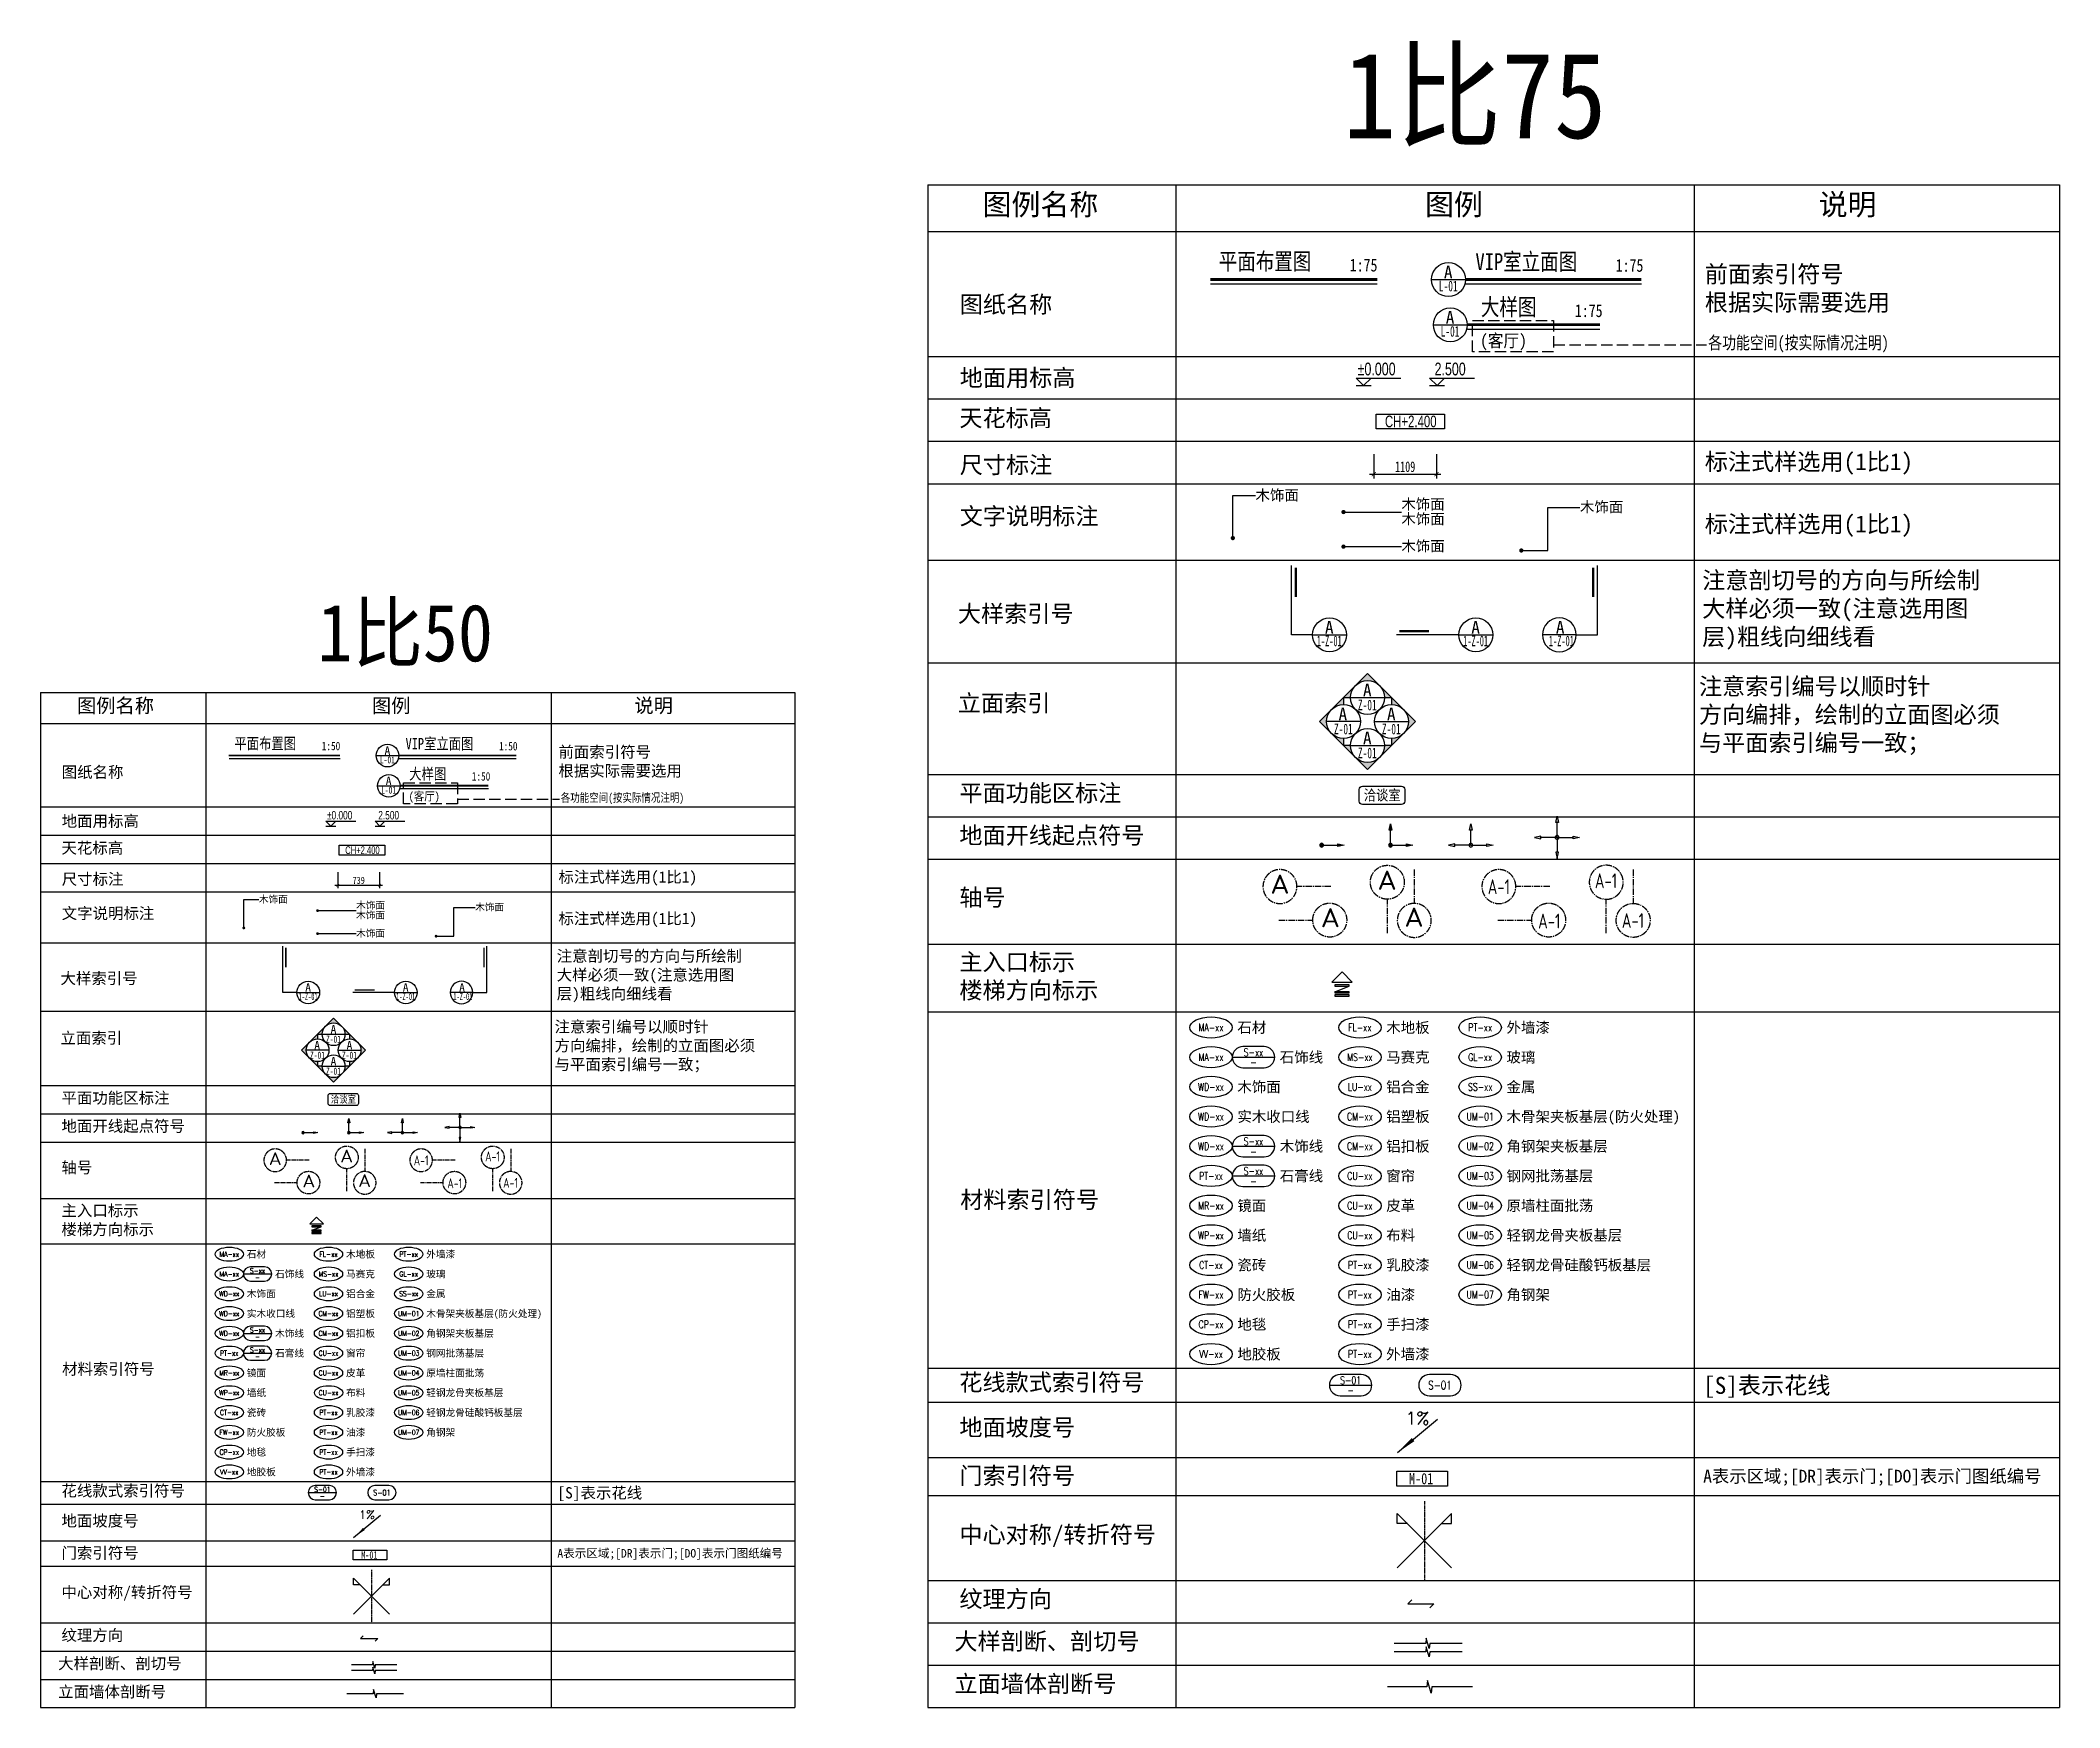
# Model space of a CAD drawing. Header units: millimetres. Extents: x -235126 to 312941, y -228449 to 114042.
# Drawn here: x -118915 to -83212, y 35428 to 64908 of the extents above; entities that cross this region are included whole.
import ezdxf
from ezdxf.enums import TextEntityAlignment as Align

# ---------------------------------------------------------------- set-up
doc = ezdxf.new("R2010")
doc.units = ezdxf.units.MM
doc.header["$LTSCALE"] = 800
for name, pattern in [('CENTER2', [1.125, 0.75, -0.125, 0.125, -0.125]), ('DASH', [0.35, 0.25, -0.1]), ('PHANTOM2', [1.25, 0.625, -0.125, 0.125, -0.125, 0.125, -0.125])]:
    doc.linetypes.add(name, pattern=pattern)
doc.layers.get('DEFPOINTS').update_dxf_attribs({"color": 250})
for name, color, linetype in [('AXIS', 3, 'Continuous'), ('E立-ELEV6_LSCAPE', 8, 'Continuous'), ('FC-TEXT-地坪标注', 7, 'Continuous'), ('FC-地坪铺贴', 8, 'Continuous'), ('RC-天花标高', 7, 'Continuous')]:
    doc.layers.add(name, color=color, linetype=linetype)
doc.styles.add('DRAWING_NAME', font='simhei.ttf', dxfattribs={"width": 0.8})
doc.styles.add('HAN', font='romans', dxfattribs={"bigfont": 'hzdx.shx'})
doc.styles.add('HZDX', font='isocp3.shx', dxfattribs={"width": 0.8, "bigfont": 'hzdx.shx'})
doc.styles.add('ISO', font='ISOCP.shx', dxfattribs={"width": 0.75})
doc.styles.add('LINEDRAW', font='txt.shx', dxfattribs={"width": 0.7, "bigfont": '1.shx'})
doc.styles.get("Standard").update_dxf_attribs({"font": 'arial.ttf'})
doc.styles.add('TXT', font='txt.shx')
doc.styles.add('宋-ZY', font='')
doc.styles.add('宋-图框', font='', dxfattribs={"width": 0.7})
doc.styles.add('繁线体', font='simhei.ttf')
doc.styles.add('黑体', font='simhei.ttf', dxfattribs={"width": 0.8})
doc.styles.get('宋-ZY').set_extended_font_data('SimSun')
doc.styles.get('宋-图框').set_extended_font_data('SimSun')
doc.dimstyles.new('1比50', dxfattribs={"dimscale": 50, "dimtxt": 2.5, "dimasz": 1, "dimexe": 1, "dimexo": 1.5, "dimgap": 0.5, "dimtad": 1, "dimdec": 0, "dimzin": 0, "dimdsep": 46, "dimtxsty": '宋-图框', "dimblk": 'ARCHTICK', "dimcen": 0.09, "dimdle": 1, "dimclrd": 8, "dimclre": 8, "dimclrt": 2, "dimadec": 0, "dimazin": 0, "dimtfac": 1, "dimtdec": 0, "dimtix": 1, "dimtmove": 2, "dimatfit": 3, "dimldrblk": 'DOT', "dimfxl": 1, "dimtolj": 1, "dimtzin": 0, "dimlwd": -1, "dimlwe": -1, "dimarcsym": 0})
doc.dimstyles.new('1比75', dxfattribs={"dimscale": 75, "dimtxt": 2.5, "dimasz": 1, "dimexe": 1, "dimexo": 1.5, "dimgap": 0.5, "dimtad": 1, "dimdec": 0, "dimzin": 0, "dimdsep": 46, "dimtxsty": '宋-图框', "dimblk": 'ARCHTICK', "dimcen": 0.09, "dimdle": 1, "dimclrd": 8, "dimclre": 8, "dimclrt": 2, "dimadec": 0, "dimazin": 0, "dimtfac": 1, "dimtdec": 0, "dimtix": 1, "dimtmove": 2, "dimatfit": 3, "dimldrblk": 'DOT', "dimfxl": 1, "dimtolj": 1, "dimtzin": 0, "dimlwd": -1, "dimlwe": -1, "dimarcsym": 0})

msp = doc.modelspace()

# ---------------------------------------------------------------- texts
at = {"color": 7, "style": 'DRAWING_NAME', "width": 0.9}
for height, p in [(225, (-93458.7, 59485.9)), (150, (-112403.3, 51466.7))]:
    msp.add_text('(客厅)', height=height, dxfattribs=at).set_placement(p)
at = {"style": '宋-ZY', "width": 0.85}
for height, p in [(187.5, (-95189.7, 51563.4)), (125, (-113557.3, 46185))]:
    msp.add_text('洽谈室', height=height, dxfattribs=at).set_placement(p, align=Align.MIDDLE_CENTER)
at = {"attachment_point": 4}
for s, insert, char_height, style in [('图例名称', (-102256, 61984.7), 375, '繁线体'), ('图例', (-94432.8, 61984.7), 375, '繁线体'), ('说明', (-87471.9, 61984.7), 375, '繁线体'), ('前面索引符号\\P根据实际需要选用', (-89486.4, 60508.1), 300, '繁线体'), ('图纸名称', (-102659.5, 60223.9), 300, '繁线体'), ('地面用标高', (-102659.5, 58925.2), 300, '繁线体'), ('天花标高', (-102666, 58215.1), 300, '繁线体'), ('尺寸标注', (-102659.5, 57386.3), 300, '繁线体'), ('标注式样选用(1比1)', (-89486.4, 57419.2), 300, '繁线体'), ('木饰面', (-97430.9, 56858.5), 187.5, '宋-ZY'), ('木饰面', (-91693.5, 56648.4), 187.5, '宋-ZY'), ('文字说明标注', (-102659.5, 56478.9), 300, '繁线体'), ('标注式样选用(1比1)', (-89486.4, 56318.8), 300, '繁线体'), ('{\\H1x;木饰面}', (-94850.8, 55957.1), 187.5, '宋-ZY'), ('注意剖切号的方向与所绘制\\P大样必须一致(注意选用图\\P层)粗线向细线看', (-89531.1, 54824.1), 300, '繁线体'), ('大样索引号', (-102692.6, 54755.7), 300, '繁线体'), ('注意索引编号以顺时针\\P方向编排，绘制的立面图必须\\P与平面索引编号一致；', (-89588.3, 52955.4), 300, '繁线体'), ('图例名称', (-118268.2, 53132.6), 250, '繁线体'), ('图例', (-113052.7, 53132.6), 250, '繁线体'), ('说明', (-108412.2, 53132.6), 250, '繁线体'), ('立面索引', (-102692.6, 53173.3), 300, '繁线体'), ('前面索引符号\\P根据实际需要选用', (-109755.1, 52148.2), 200, '繁线体'), ('图纸名称', (-118537.2, 51958.7), 200, '繁线体'), ('平面功能区标注', (-102666, 51583.2), 300, '繁线体'), ('地面用标高', (-118537.2, 51092.9), 200, '繁线体'), ('天花标高', (-118541.6, 50619.5), 200, '繁线体'), ('地面开线起点符号', (-102666, 50834.6), 300, '繁线体'), ('尺寸标注', (-118537.2, 50067), 200, '繁线体'), ('标注式样选用(1比1)', (-109755.1, 50088.9), 200, '繁线体'), ('木饰面', (-115051.5, 49715.1), 125, '宋-ZY'), ('木饰面', (-111226.5, 49575), 125, '宋-ZY'), ('轴号', (-102666, 49738.6), 300, '繁线体'), ('文字说明标注', (-118537.2, 49462), 200, '繁线体'), ('标注式样选用(1比1)', (-109755.1, 49355.3), 200, '繁线体'), ('{\\H1x;木饰面}', (-113331.4, 49114.2), 125, '宋-ZY'), ('注意剖切号的方向与所绘制\\P大样必须一致(注意选用图\\P层)粗线向细线看', (-109784.9, 48358.8), 200, '繁线体'), ('主入口标示\\P楼梯方向标示', (-102666, 48346.9), 300, '繁线体'), ('大样索引号', (-118559.3, 48313.2), 200, '繁线体'), ('注意索引编号以顺时针\\P方向编排，绘制的立面图必须\\P与平面索引编号一致；', (-109823.1, 47113.1), 200, '繁线体'), ('立面索引', (-118559.3, 47258.3), 200, '繁线体'), ('平面功能区标注', (-118541.6, 46198.2), 200, '繁线体'), ('地面开线起点符号', (-118541.6, 45699.2), 200, '繁线体'), ('轴号', (-118541.6, 44968.5), 200, '繁线体'), ('主入口标示\\P楼梯方向标示', (-118541.6, 44040.7), 200, '繁线体'), ('材料索引符号', (-102650.9, 44393.5), 300, '繁线体'), ('材料索引符号', (-118531.5, 41405.1), 200, '繁线体'), ('花线款式索引符号', (-102666, 41164.7), 300, '繁线体'), ('[S]表示花线', (-89513.3, 41091), 300, '繁线体'), ('地面坡度号', (-102666, 40367.7), 300, '繁线体'), ('门索引符号', (-102666, 39513.5), 300, '繁线体'), ('A表示区域;[DR]表示门;[DO]表示门图纸编号', (-89513.3, 39492.1), 225, '繁线体'), ('花线款式索引符号', (-118541.6, 39252.6), 200, '繁线体'), ('[S]表示花线', (-109773.1, 39203.4), 200, '繁线体'), ('地面坡度号', (-118541.6, 38721.3), 200, '繁线体'), ('中心对称/转折符号', (-102666, 38452.3), 300, '繁线体'), ('门索引符号', (-118541.6, 38151.8), 200, '繁线体'), ('A表示区域;[DR]表示门;[DO]表示门图纸编号', (-109773.1, 38137.5), 150, '繁线体'), ('中心对称/转折符号', (-118541.6, 37444.3), 200, '繁线体'), ('纹理方向', (-102666, 37333.2), 300, '繁线体'), ('纹理方向', (-118541.6, 36698.2), 200, '繁线体'), ('大样剖断、剖切号', (-102753.3, 36583.2), 300, '繁线体'), ('大样剖断、剖切号', (-118599.7, 36198.2), 200, '繁线体'), ('立面墙体剖断号', (-118599.7, 35698.2), 200, '繁线体'), ('立面墙体剖断号', (-102753.3, 35833.2), 300, '繁线体')]:
    msp.add_mtext(s, dxfattribs=dict(at, insert=insert, char_height=char_height, style=style))
at = {"color": 7, "attachment_point": 4, "style": 'DRAWING_NAME'}
for insert, char_height in [((-89424.2, 59533), 225), ((-109713.7, 51498.1), 150)]:
    msp.add_mtext('各功能空间(按实际情况注明)', dxfattribs=dict(at, insert=insert, char_height=char_height))
at = {"attachment_point": 4, "line_spacing_factor": 0.84, "style": '宋-ZY'}
for insert, char_height in [((-94850.8, 56568.1), 187.5), ((-113331.4, 49521.5), 125)]:
    msp.add_mtext('木饰面\\P木饰面', dxfattribs=dict(at, insert=insert, char_height=char_height))
at = {"layer": 'DEFPOINTS', "color": 40, "style": 'DRAWING_NAME', "width": 0.9}
for s, height, p in [('1比75', 1518.75, (-95877, 63178.6)), ('1比50', 1012.5, (-114015.5, 53928.5))]:
    msp.add_text(s, height=height, dxfattribs=at).set_placement(p)

# ---------------------------------------------------------------- blocks, each defined once
blk = doc.blocks.new('MH3.5')
at = {"color": 2}
blk.add_lwpolyline([(12, -1.75), (0, -1.75), (0, 1.75), (12, 1.75)], close=True, dxfattribs=at)
at = {"color": 4, "ltscale": 2, "style": 'HZDX', "width": 0.8}
blk.add_attdef('CH+2.400', text='', height=2.64, dxfattribs=at).set_placement((5.78, 0.01), align=Align.MIDDLE_CENTER)
blk = doc.blocks.new('CH+-')
at = {"color": 2}
blk.add_lwpolyline([(16.13, -1.75), (0, -1.75), (0, 1.75), (16.13, 1.75)], close=True, dxfattribs=at)
at = {"color": 4, "ltscale": 2, "width": 0.7}
blk.add_attdef('CH+2.400', text='', height=3.5, dxfattribs=at).set_placement((8.17, 0.01), align=Align.MIDDLE_CENTER)
blk = doc.blocks.new('_ArchTick')
at = {"color": 0, "linetype": 'ByBlock', "const_width": 0.15}
blk.add_lwpolyline([(-0.5, -0.5), (0.5, 0.5)], dxfattribs=at)
blk = doc.blocks.new('_Dot')
at = {"color": 0, "linetype": 'ByBlock', "lineweight": -2}
blk.add_line((-0.5, 0), (-1, 0), dxfattribs=at)
at = {"color": 0, "linetype": 'ByBlock', "const_width": 0.5}
blk.add_lwpolyline([(-0.25, 0, 1), (0.25, 0, 1)], format="xyb", close=True, dxfattribs=at)
blk = doc.blocks.new('*D42')
at = {"color": 8, "transparency": 16777216}
for p, q in [((-113656, 50203), (-113656, 49918)), ((-112917, 50203), (-112917, 49918)), ((-113706, 49968), (-112867, 49968))]:
    blk.add_line(p, q, dxfattribs=at)
at = {"layer": 'DEFPOINTS', "color": 0, "transparency": 16777216}
for p in [(-113656, 50278), (-112917, 50278), (-112917, 49968)]:
    blk.add_point(p, dxfattribs=at)
at = {"color": 8, "transparency": 16777216, "xscale": 50, "yscale": 50, "zscale": 50, "rotation": 180}
blk.add_blockref('_ArchTick', (-113656, 49968), dxfattribs=at)
at = {"color": 8, "transparency": 16777216, "xscale": 50, "yscale": 50, "zscale": 50}
blk.add_blockref('_ArchTick', (-112917, 49968), dxfattribs=at)
at = {"color": 2, "transparency": 16777216, "insert": (-113286, 50055), "char_height": 125, "attachment_point": 5, "style": '宋-图框'}
blk.add_mtext('\\A1;739', dxfattribs=at)
blk = doc.blocks.new('MARK-IN')
for p, q in [((-120, -123), (0, 0)), ((0, 0), (120, -123)), ((-120, -123), (120, -123)), ((-83, -235), (83, -171))]:
    blk.add_line(p, q)
for points in [[(83, -171), (83, -156), (-83, -156), (-83, -171)], [(83, -250), (83, -235), (-83, -235), (-83, -250)], [(83, -289), (83, -273), (-83, -273), (-83, -289)]]:
    blk.add_lwpolyline(points, close=True)
blk = doc.blocks.new('A$C4FBA2034')
at = {"color": 4, "style": '黑体', "width": 0.8}
blk.add_attdef('平面布置图', text='', height=4, dxfattribs=at).set_placement((23.6, 1.17), align=Align.RIGHT)
blk.add_attdef('1:1', (32.66, 0.79), '', height=3, dxfattribs=at)
blk = doc.blocks.new('CCPP')
h = blk.add_hatch(color=2)
h.paths.add_polyline_path([(-0.31, -3.5), (0.31, -3.5), (0, -5)])
edge = h.paths.add_edge_path()
edge.add_ellipse((0, 0), major_axis=(0.31, 0.31), ratio=1, start_angle=45, end_angle=225, ccw=False)
edge.add_ellipse((0, 0), major_axis=(0.31, 0.31), ratio=1, start_angle=225, end_angle=405, ccw=False)
h.paths.add_polyline_path([(-5.29, 0), (-3.79, 0.31), (-3.79, -0.31)])
at = {"color": 2}
for p, q in [((-5.29, 0), (-3.79, 0.31)), ((-3.79, -0.31), (-5.29, 0)), ((-3.79, 0.31), (-3.79, -0.31)), ((0, 0), (-3.79, 0)), ((0, 0), (0, -3.5)), ((-0.31, -3.5), (0.31, -3.5)), ((0, -5), (-0.31, -3.5)), ((0.31, -3.5), (0, -5))]:
    blk.add_line(p, q, dxfattribs=at)
at = {"color": 2, "extrusion": (0, 0, -1)}
blk.add_ellipse((0, 0), major_axis=(-0.31, 0.31), ratio=1, start_param=4.712389, end_param=10.995574, dxfattribs=at)
blk = doc.blocks.new('KKXXFF1')
h = blk.add_hatch(color=2)
h.paths.add_polyline_path([(5.29, 0), (3.79, 0.31), (3.79, -0.31)])
edge = h.paths.add_edge_path()
edge.add_ellipse((0, 0), major_axis=(0.31, -0.31), ratio=1, start_angle=45, end_angle=90)
edge.add_ellipse((0, 0), major_axis=(0.31, -0.31), ratio=1, start_angle=-270, end_angle=45)
at = {"color": 2}
for p, q in [((0, 0), (3.79, 0)), ((3.79, 0.31), (5.29, 0)), ((3.79, -0.31), (3.79, 0.31)), ((5.29, 0), (3.79, -0.31))]:
    blk.add_line(p, q, dxfattribs=at)
at = {"color": 2, "extrusion": (0, 0, -1)}
blk.add_ellipse((0, 0), major_axis=(0.31, -0.31), ratio=1, start_param=4.712389, end_param=10.995574, dxfattribs=at)
blk = doc.blocks.new('KKXXFF3')
h = blk.add_hatch(color=2)
edge = h.paths.add_edge_path()
edge.add_ellipse((0, 0), major_axis=(0.31, -0.31), ratio=1, start_angle=0, end_angle=360, ccw=False)
h.paths.add_polyline_path([(0.31, 3.5), (-0.31, 3.5), (0, 5)])
h.paths.add_polyline_path([(5.29, 0), (3.79, -0.31), (3.79, 0.31)])
h.paths.add_polyline_path([(-5.29, 0), (-3.79, -0.31), (-3.79, 0.31)])
at = {"color": 2}
for p, q in [((-0.31, 3.5), (0, 5)), ((0, 5), (0.31, 3.5)), ((-3.79, 0.31), (-5.29, 0)), ((-3.79, -0.31), (-3.79, 0.31)), ((0, 0), (-3.79, 0)), ((0.31, 3.5), (-0.31, 3.5)), ((0, 0), (0, 3.5)), ((0, 0), (3.79, 0)), ((3.79, 0.31), (5.29, 0)), ((3.79, -0.31), (3.79, 0.31)), ((-5.29, 0), (-3.79, -0.31)), ((5.29, 0), (3.79, -0.31))]:
    blk.add_line(p, q, dxfattribs=at)
at = {"color": 2, "extrusion": (0, 0, -1)}
blk.add_ellipse((0, 0), major_axis=(0.31, -0.31), ratio=1, start_param=4.712389, end_param=10.995574, dxfattribs=at)
blk = doc.blocks.new('KKXXFF4')
h = blk.add_hatch(color=2)
edge = h.paths.add_edge_path()
edge.add_ellipse((0, 0), major_axis=(0.31, -0.31), ratio=1, start_angle=0, end_angle=360, ccw=False)
h.paths.add_polyline_path([(5.29, 0), (3.79, -0.31), (3.79, 0.31)])
h.paths.add_polyline_path([(0, 5), (0.31, 3.5), (-0.31, 3.5)])
h.paths.add_polyline_path([(0.31, -3.5), (-0.31, -3.5), (0, -5)])
h.paths.add_polyline_path([(-5.29, 0), (-3.79, -0.31), (-3.79, 0.31)])
at = {"color": 2}
for p, q in [((-0.31, 3.5), (0, 5)), ((0, 5), (0.31, 3.5)), ((-3.79, 0.31), (-5.29, 0)), ((-3.79, -0.31), (-3.79, 0.31)), ((0, 0), (-3.79, 0)), ((0.31, 3.5), (-0.31, 3.5)), ((0, 0), (0, 3.5)), ((0, 0), (3.79, 0)), ((3.79, 0.31), (5.29, 0)), ((3.79, -0.31), (3.79, 0.31)), ((-5.29, 0), (-3.79, -0.31)), ((-0.31, -3.5), (0, -5)), ((0.31, -3.5), (-0.31, -3.5)), ((0, 0), (0, -3.5)), ((0, -5), (0.31, -3.5)), ((5.29, 0), (3.79, -0.31))]:
    blk.add_line(p, q, dxfattribs=at)
at = {"color": 2, "extrusion": (0, 0, -1)}
blk.add_ellipse((0, 0), major_axis=(0.31, -0.31), ratio=1, start_param=4.712389, end_param=10.995574, dxfattribs=at)
blk = doc.blocks.new('A$C64543D7B')
at = {"color": 2}
blk.add_line((0.06, 4), (8.06, 4), dxfattribs=at)
blk.add_circle((4.06, 4), 4, dxfattribs=at)
at = {"color": 6, "style": '黑体'}
blk.add_attdef('方向', text='', height=2.74, dxfattribs=at).set_placement((4, 5.77), align=Align.MIDDLE_CENTER)
at = {"color": 6, "style": 'HZDX', "width": 0.5}
blk.add_attdef('图号', text='', height=2.47, dxfattribs=at).set_placement((4, 2.26), align=Align.MIDDLE_CENTER)
blk = doc.blocks.new('SS111')
h = blk.add_hatch(color=2)
h.paths.add_polyline_path([(-2.83, 6.83), (-5.66, 4), (-4, 4, -0.198912)])
h.paths.add_polyline_path([(0, 9.66), (-2.83, 6.83, -0.414214), (2.83, 6.83)])
h.paths.add_polyline_path([(2.83, 6.83, -0.198912), (4, 4), (5.66, 4)])
at = {"color": 2}
blk.add_line((-4, 4), (4, 4), dxfattribs=at)
blk.add_lwpolyline([(4, 4), (5.66, 4), (0, 9.66), (-5.66, 4), (-4, 4)], dxfattribs=at)
blk.add_circle((0, 4), 4, dxfattribs=at)
at = {"color": 7, "style": '黑体'}
blk.add_attdef('方向', text='', height=3, dxfattribs=at).set_placement((-0.06, 5.77), align=Align.MIDDLE_CENTER)
at = {"color": 2, "style": 'HZDX', "width": 0.6}
blk.add_attdef('图号', text='', height=3, dxfattribs=at).set_placement((-0.06, 2.26), align=Align.MIDDLE_CENTER)
blk = doc.blocks.new('SS222')
h = blk.add_hatch(color=2)
h.paths.add_polyline_path([(6.83, 2.83), (4, 5.66), (4, 4, -0.198912)])
h.paths.add_polyline_path([(9.66, 0), (6.83, 2.83, -0.414214), (6.83, -2.83)])
h.paths.add_polyline_path([(6.83, -2.83, -0.198912), (4, -4), (4, -5.66)])
at = {"color": 2}
blk.add_line((0, 0), (8, 0), dxfattribs=at)
blk.add_lwpolyline([(4, -4), (4, -5.66), (9.66, 0), (4, 5.66), (4, 4)], dxfattribs=at)
blk.add_circle((4, 0), 4, dxfattribs=at)
at = {"color": 7, "style": '黑体'}
blk.add_attdef('方向', text='', height=3, dxfattribs=at).set_placement((3.94, 1.77), align=Align.MIDDLE_CENTER)
at = {"color": 2, "style": 'HZDX', "width": 0.6}
blk.add_attdef('图号', text='', height=3, dxfattribs=at).set_placement((3.94, -1.74), align=Align.MIDDLE_CENTER)
blk = doc.blocks.new('SS333')
h = blk.add_hatch(color=2)
h.paths.add_polyline_path([(2.89, -4.6), (5.72, -1.77), (4.06, -1.77, -0.198912)])
h.paths.add_polyline_path([(0.06, -7.42), (2.89, -4.6, -0.414214), (-2.77, -4.6)])
h.paths.add_polyline_path([(-2.77, -4.6, -0.198912), (-3.94, -1.77), (-5.6, -1.77)])
at = {"color": 2}
blk.add_line((-3.94, -1.77), (4.06, -1.77), dxfattribs=at)
blk.add_lwpolyline([(-3.94, -1.77), (-5.59, -1.77), (0.06, -7.42), (5.72, -1.77), (4.06, -1.77)], dxfattribs=at)
blk.add_circle((0.06, -1.77), 4, dxfattribs=at)
at = {"color": 7, "style": '黑体'}
blk.add_attdef('方向', text='', height=3, dxfattribs=at).set_placement((0, 0), align=Align.MIDDLE_CENTER)
at = {"color": 2, "style": 'HZDX', "width": 0.6}
blk.add_attdef('图号', text='', height=3, dxfattribs=at).set_placement((0, -3.51), align=Align.MIDDLE_CENTER)
blk = doc.blocks.new('SS444')
h = blk.add_hatch(color=2)
h.paths.add_polyline_path([(-6.83, 2.83), (-4, 5.66), (-4, 4, 0.198912)])
h.paths.add_polyline_path([(-9.66, 0), (-6.83, 2.83, 0.414214), (-6.83, -2.83)])
h.paths.add_polyline_path([(-6.83, -2.83, 0.198912), (-4, -4), (-4, -5.66)])
at = {"color": 2}
blk.add_line((0, 0), (-8, 0), dxfattribs=at)
blk.add_lwpolyline([(-4, -4), (-4, -5.66), (-9.66, 0), (-4, 5.66), (-4, 4)], dxfattribs=at)
blk.add_circle((-4, 0), 4, dxfattribs=at)
at = {"color": 7, "style": '黑体'}
blk.add_attdef('方向', text='', height=3, rotation=0, dxfattribs=at).set_placement((-3.16, 1.77), align=Align.MIDDLE_CENTER)
at = {"color": 2, "style": 'HZDX', "width": 0.6}
blk.add_attdef('图号', text='', height=3, rotation=0, dxfattribs=at).set_placement((-3.46, -1.74), align=Align.MIDDLE_CENTER)
blk = doc.blocks.new('A$C60323B29')
at = {"color": 2}
blk.add_line((0, 0), (3.52, 0), dxfattribs=at)
blk.add_lwpolyline([(3.52, 1.76), (1.76, 0), (0, 1.76), (10.56, 1.76)], dxfattribs=at)
at = {"color": 7, "ltscale": 2, "style": 'HZDX', "width": 0.8}
blk.add_attdef('%%P0.000', text='', height=2.64, dxfattribs=at).set_placement((4.84, 3.42), align=Align.MIDDLE_CENTER)
blk = doc.blocks.new('A$C48007FC5')
at = {"color": 2}
blk.add_line((0, 0), (9.47, 7.93), dxfattribs=at)
blk.add_solid([(0, 0), (3.37, 3.45), (3.99, 2.71)], dxfattribs=at)
at = {"color": 7, "style": 'HAN'}
blk.add_text('1%', height=3, rotation=359.7652, dxfattribs=at).set_placement((1.87, 6.61))
blk = doc.blocks.new('MARK-S-2')
at = {"color": 0}
blk.add_lwpolyline([(7.5, 2.5), (2.5, 2.5, 1), (2.5, -2.5), (7.5, -2.5, 1)], format="xyb", close=True, dxfattribs=at)
at = {"color": 7, "style": 'LINEDRAW', "width": 0.75}
blk.add_attdef('S-01', text='', height=2, dxfattribs=at).set_placement((5, 0), align=Align.MIDDLE_CENTER)
blk = doc.blocks.new('MARK-S-1')
blk.add_line((0, 0), (10, 0))
at = {"color": 0}
blk.add_lwpolyline([(7.5, 2.5), (2.5, 2.5, 1), (2.5, -2.5), (7.5, -2.5, 1)], format="xyb", close=True, dxfattribs=at)
at = {"color": 7, "style": 'LINEDRAW', "width": 0.75}
for tag, p in [('S-01', (5, 1.15)), ('-', (5, -1.23))]:
    blk.add_attdef(tag, text='', height=1.8, dxfattribs=at).set_placement(p, align=Align.MIDDLE_CENTER)
blk = doc.blocks.new('MARK-ME-M1')
blk.add_ellipse((5, 0), major_axis=(5, 0), ratio=0.5)
at = {"color": 7, "style": '宋-ZY'}
blk.add_attdef('MA-XX', text='', height=1.88, dxfattribs=at).set_placement((5, 0), align=Align.MIDDLE_CENTER)
blk.add_attdef('材料', text='', height=2.5, dxfattribs=at).set_placement((11.2, 0), align=Align.MIDDLE_LEFT)
blk = doc.blocks.new('MARK-ME-M2')
blk.add_line((10, 0), (20, 0))
blk.add_lwpolyline([(17.5, 2.5), (12.5, 2.5, 1), (12.5, -2.5), (17.5, -2.5, 1)], format="xyb", close=True)
blk.add_ellipse((5, 0), major_axis=(5, 0), ratio=0.5)
at = {"color": 2, "style": 'TXT', "width": 0.75}
for tag, p in [('MA-XX', (5, 0)), ('S-01', (15, 1.15)), ('-', (15, -1.23))]:
    blk.add_attdef(tag, text='', height=1.8, dxfattribs=at).set_placement(p, align=Align.MIDDLE_CENTER)
at = {"color": 7, "style": '宋-ZY'}
blk.add_attdef('材料', text='', height=2.5, dxfattribs=at).set_placement((21.2, 0), align=Align.MIDDLE_LEFT)
blk = doc.blocks.new('ZHTHA1')
at = {"color": 8, "linetype": 'CENTER2', "ltscale": 0.0025}
blk.add_line((0, 0), (-8, 0), dxfattribs=at)
blk.add_ellipse((-12, 0), major_axis=(2.83, 2.83), ratio=1, start_param=5.497787, end_param=11.780972, dxfattribs=at)
at = {"color": 7, "style": 'ISO', "width": 1.25}
blk.add_attdef('A', text='', height=4.5, dxfattribs=at).set_placement((-12, -3.03), align=Align.BOTTOM_CENTER)
blk = doc.blocks.new('*D43')
at = {"color": 8, "transparency": 16777216}
for p, q in [((-95338, 57591), (-95338, 57163)), ((-94229, 57591), (-94229, 57163)), ((-95413, 57238), (-94154, 57238))]:
    blk.add_line(p, q, dxfattribs=at)
at = {"layer": 'DEFPOINTS', "color": 0, "transparency": 16777216}
for p in [(-95338, 57703), (-94229, 57703), (-94229, 57238)]:
    blk.add_point(p, dxfattribs=at)
at = {"color": 8, "transparency": 16777216, "xscale": 75, "yscale": 75, "zscale": 75, "rotation": 180}
blk.add_blockref('_ArchTick', (-95338, 57238), dxfattribs=at)
at = {"color": 8, "transparency": 16777216, "xscale": 75, "yscale": 75, "zscale": 75}
blk.add_blockref('_ArchTick', (-94229, 57238), dxfattribs=at)
at = {"color": 2, "transparency": 16777216, "insert": (-94783, 57369), "char_height": 187.5, "attachment_point": 5, "style": '宋-图框'}
blk.add_mtext('\\A1;1109', dxfattribs=at)

# ---------------------------------------------------------------- dimensions: what is measured, and where the dimension line sits
for p1, p2, distance, dimstyle, picture, middle in [((-95337.7, 57703.5), (-94228.5, 57703.5), -465.7, '1比75', '*D43', (-94783.1, 57369)), ((-113656.0188, 50278.4181), (-112916.548, 50278.4181), -310.4624, '1比50', '*D42', (-113286.2834, 50055.4557))]:
    dim = msp.add_aligned_dim(p1=p1, p2=p2, distance=distance, dimstyle=dimstyle)
    dim.commit()
    dim.dimension.update_dxf_attribs({"geometry": picture, "text_midpoint": middle})

# ---------------------------------------------------------------- linework, layer by layer
for p, q in [((-103225.6, 62356), (-103225.6, 35428.4)), ((-103225.6, 62356), (-83211.7, 62356)), ((-98836.1, 62356), (-98836.1, 35428.4)), ((-89674.7, 62356), (-89674.7, 35428.4)), ((-83211.7, 62356), (-83211.7, 35428.4)), ((-103225.6, 61531), (-83211.7, 61531)), ((-103225.6, 59320.5), (-83211.7, 59320.5)), ((-103225.6, 58570.5), (-83211.7, 58570.5)), ((-103225.6, 57820.5), (-83211.7, 57820.5)), ((-103225.6, 57065.8), (-83211.7, 57065.8)), ((-103225.6, 55715.8), (-83211.7, 55715.8)), ((-103225.6, 55715.8), (-83211.7, 55715.8)), ((-103225.6, 53903.6), (-83211.7, 53903.6)), ((-118914.6, 53380.1), (-118914.6, 35428.4)), ((-118914.6, 53380.1), (-105572, 53380.1)), ((-115988.3, 53380.1), (-115988.3, 35428.4)), ((-109880.6, 53380.1), (-109880.6, 35428.4)), ((-105572, 53380.1), (-105572, 35428.4)), ((-118914.6, 52830.1), (-105572, 52830.1)), ((-103225.6, 51928.4), (-83211.7, 51928.4)), ((-118914.6, 51356.5), (-105572, 51356.5)), ((-103225.6, 51178.4), (-83211.7, 51178.4)), ((-118914.6, 50856.5), (-105572, 50856.5)), ((-118914.6, 50356.5), (-105572, 50356.5)), ((-103225.6, 50428.4), (-83211.7, 50428.4)), ((-103225.6, 50428.4), (-83211.7, 50428.4)), ((-118914.6, 49853.3), (-105572, 49853.3)), ((-118914.6, 48953.3), (-105572, 48953.3)), ((-118914.6, 48953.3), (-105572, 48953.3)), ((-103225.6, 48928.4), (-83211.7, 48928.4)), ((-103225.6, 48928.4), (-83211.7, 48928.4)), ((-118914.6, 47745.2), (-105572, 47745.2)), ((-103225.6, 47728.4), (-83211.7, 47728.4)), ((-103225.6, 47728.4), (-83211.7, 47728.4)), ((-118914.6, 46428.4), (-105572, 46428.4)), ((-118914.6, 45928.4), (-105572, 45928.4)), ((-118914.6, 45428.4), (-105572, 45428.4)), ((-118914.6, 45428.4), (-105572, 45428.4)), ((-118914.6, 44428.4), (-105572, 44428.4)), ((-118914.6, 44428.4), (-105572, 44428.4)), ((-118914.6, 43628.4), (-105572, 43628.4)), ((-118914.6, 43628.4), (-105572, 43628.4)), ((-103225.6, 41428.4), (-83211.7, 41428.4)), ((-103225.6, 41428.4), (-83211.7, 41428.4)), ((-103225.6, 41428.4), (-83211.7, 41428.4)), ((-103225.6, 40828.4), (-83211.7, 40828.4)), ((-103225.6, 40828.4), (-83211.7, 40828.4)), ((-103225.6, 40828.4), (-83211.7, 40828.4)), ((-103225.6, 39853.4), (-83211.7, 39853.4)), ((-103225.6, 39853.4), (-83211.7, 39853.4)), ((-103225.6, 39853.4), (-83211.7, 39853.4)), ((-103225.6, 39853.4), (-83211.7, 39853.4)), ((-103225.6, 39853.4), (-83211.7, 39853.4)), ((-103225.6, 39853.4), (-83211.7, 39853.4)), ((-103225.6, 39853.4), (-83211.7, 39853.4)), ((-118914.6, 39428.4), (-105572, 39428.4)), ((-118914.6, 39428.4), (-105572, 39428.4)), ((-118914.6, 39428.4), (-105572, 39428.4)), ((-118914.6, 39028.4), (-105572, 39028.4)), ((-118914.6, 39028.4), (-105572, 39028.4)), ((-118914.6, 39028.4), (-105572, 39028.4)), ((-103225.6, 39178.4), (-83211.7, 39178.4)), ((-118914.6, 38378.4), (-105572, 38378.4)), ((-118914.6, 38378.4), (-105572, 38378.4)), ((-118914.6, 38378.4), (-105572, 38378.4)), ((-118914.6, 38378.4), (-105572, 38378.4)), ((-118914.6, 38378.4), (-105572, 38378.4)), ((-118914.6, 38378.4), (-105572, 38378.4)), ((-118914.6, 38378.4), (-105572, 38378.4)), ((-118914.6, 37928.4), (-105572, 37928.4)), ((-103225.6, 37678.4), (-83211.7, 37678.4)), ((-103225.6, 37678.4), (-83211.7, 37678.4)), ((-103225.6, 37678.4), (-83211.7, 37678.4)), ((-118914.6, 36928.4), (-105572, 36928.4)), ((-118914.6, 36928.4), (-105572, 36928.4)), ((-118914.6, 36928.4), (-105572, 36928.4)), ((-103225.6, 36928.4), (-83211.7, 36928.4)), ((-118914.6, 36428.4), (-105572, 36428.4)), ((-103225.6, 36178.4), (-83211.7, 36178.4)), ((-118914.6, 35928.4), (-105572, 35928.4)), ((-118914.6, 35428.4), (-105572, 35428.4)), ((-103225.6, 35428.4), (-83211.7, 35428.4))]:
    msp.add_line(p, q)
at = {"color": 7}
for p, q in [((-98223.1, 60605.5), (-95275.8, 60605.5)), ((-93711.1, 60605.5), (-90605.1, 60605.5)), ((-93678.7, 59804.7), (-91340.6, 59804.7)), ((-115579.6, 52213.1), (-113614.7, 52213.1)), ((-112571.6, 52213.1), (-110500.9, 52213.1)), ((-112550, 51679.2), (-110991.3, 51679.2))]:
    msp.add_line(p, q, dxfattribs=at)
at = {"color": 1, "linetype": 'DASH'}
for p, q in [((-92159.5, 59522.5), (-89457.9, 59522.5)), ((-111537.2, 51491.1), (-109736.1, 51491.1))]:
    msp.add_line(p, q, dxfattribs=at)
at = {"color": 253, "linetype": 'PHANTOM2', "ltscale": 0.01}
for p, q in [((-94442.9, 39078.4), (-94442.9, 37681.3)), ((-113059.4, 37861.7), (-113059.4, 36930.3))]:
    msp.add_line(p, q, dxfattribs=at)
at = {"color": 1}
for points, const_width in [([(-98229.1, 60680.5), (-95275.8, 60680.5)], 48), ([(-93717.1, 60680.5), (-90605.1, 60680.5)], 48), ([(-93684.8, 59879.7), (-91340.6, 59879.7)], 48), ([(-115583.6, 52263.1), (-113614.7, 52263.1)], 32), ([(-112575.6, 52263.1), (-110500.9, 52263.1)], 32), ([(-112554.1, 51729.2), (-110991.3, 51729.2)], 32)]:
    msp.add_lwpolyline(points, dxfattribs=dict(at, const_width=const_width))
at = {"color": 1, "linetype": 'DASH'}
for points in [[(-93593.3, 59958.2), (-92159.5, 59958.2), (-92159.5, 59399.9), (-93593.3, 59399.9)], [(-112493.1, 51781.6), (-111537.2, 51781.6), (-111537.2, 51409.4), (-112493.1, 51409.4)]]:
    msp.add_lwpolyline(points, close=True, dxfattribs=at)
at = {"color": 2}
for points in [[(-96420.7, 54397), (-96795.1, 54397), (-96795.1, 55623.9)], [(-91757.2, 54397), (-91382.8, 54397), (-91382.8, 55623.9)], [(-93833, 54397), (-94935.3, 54397)], [(-114378, 48074.1), (-114627.6, 48074.1), (-114627.6, 48892)], [(-111269, 48074.1), (-111019.4, 48074.1), (-111019.4, 48892)], [(-112652.8, 48074.1), (-113387.7, 48074.1)], [(-94742.9, 38682.7), (-94922.9, 38682.7), (-94922.9, 38862.7), (-93962.9, 37902.7)], [(-94142.9, 38682.7), (-93962.9, 38682.7), (-93962.9, 38862.7), (-94922.9, 37902.7)], [(-113259.4, 37597.9), (-113379.4, 37597.9), (-113379.4, 37717.9), (-112739.4, 37077.9)], [(-112859.4, 37597.9), (-112739.4, 37597.9), (-112739.4, 37717.9), (-113379.4, 37077.9)]]:
    msp.add_lwpolyline(points, dxfattribs=at)
for points, const_width in [([(-96717.5, 55064.3), (-96717.5, 55587)], 40.5), ([(-91460.4, 55064.3), (-91460.4, 55587)], 40.5), ([(-94364.1, 54461), (-94886.9, 54461)], 40.5), ([(-114575.9, 48519), (-114575.9, 48867.5)], 27), ([(-111071.1, 48519), (-111071.1, 48867.5)], 27), ([(-113006.9, 48116.8), (-113355.4, 48116.8)], 27)]:
    msp.add_lwpolyline(points, dxfattribs=dict(at, const_width=const_width))
for points in [[(-94042, 48263.5, 0, 0, 0), (-93251.2, 48263.5, 90, 0, 0), (-92899, 48263.5, 0, 0, 0)], [(-112792.2, 43985.1, 0, 0, 0), (-112265, 43985.1, 60, 0, 0), (-112030.2, 43985.1, 0, 0, 0)]]:
    msp.add_lwpolyline(points, format="xyseb")
at = {"color": 7}
for points in [[(-93775.6, 36564.3), (-94347.8, 36564.3), (-94356.8, 36474.3), (-94410.8, 36654.3), (-94419.9, 36564.3), (-94976.2, 36564.3)], [(-93775.6, 36414.3), (-94347.8, 36414.3), (-94356.8, 36324.3), (-94410.8, 36504.3), (-94419.9, 36414.3), (-94976.2, 36414.3)], [(-112614.6, 36185.7), (-112996, 36185.7), (-113002, 36125.7), (-113038, 36245.7), (-113044.1, 36185.7), (-113415, 36185.7)], [(-112614.6, 36085.7), (-112996, 36085.7), (-113002, 36025.7), (-113038, 36145.7), (-113044.1, 36085.7), (-113415, 36085.7)], [(-112494.7, 35674.6), (-112971.5, 35674.6), (-112979, 35599.6), (-113024, 35749.6), (-113031.6, 35674.6), (-113495.2, 35674.6)], [(-93595.7, 35797.8), (-94311, 35797.8), (-94322.2, 35685.3), (-94389.7, 35910.3), (-94401.1, 35797.8), (-95096.5, 35797.8)]]:
    msp.add_lwpolyline(points, dxfattribs=at)
at = {"layer": 'E立-ELEV6_LSCAPE', "color": 0}
for points in [[(-95537.8, 51719.2), (-94846.7, 51719.2, -0.4142136), (-94790.5, 51662.9), (-94790.5, 51454, -0.4142136), (-94846.7, 51397.7), (-95537.8, 51397.7, -0.4142136), (-95594, 51454), (-95594, 51662.9, -0.4142136)], [(-113789.4, 46288.9), (-113328.7, 46288.9, -0.4142136), (-113291.2, 46251.4), (-113291.2, 46112.1, -0.4142136), (-113328.7, 46074.6), (-113789.4, 46074.6, -0.4142136), (-113826.9, 46112.1), (-113826.9, 46251.4, -0.4142136)]]:
    msp.add_lwpolyline(points, format="xyb", close=True, dxfattribs=at)
at = {"layer": 'FC-地坪铺贴', "color": 7}
for points in [[(-94668.2, 37332.2), (-94737.4, 37263.6), (-94279.3, 37263.6), (-94348.6, 37195)], [(-113209.6, 36697.6), (-113255.8, 36651.9), (-112950.4, 36651.9), (-112996.6, 36606.1)]]:
    msp.add_lwpolyline(points, dxfattribs=at)

# ---------------------------------------------------------------- block references
at = {"color": 7}
ref = msp.add_blockref('A$C4FBA2034', (-98212.8, 60763.3), dxfattribs=dict(at, xscale=75, yscale=75, zscale=75))
ref.add_attrib('1:1', '1:75', (-95763, 60822.2), dxfattribs={"height": 225, "style": '黑体', "width": 0.8})
ref.add_attrib('平面布置图', '平面布置图', dxfattribs={"height": 300, "style": '黑体', "width": 0.8}).set_placement((-96442.5, 60850.9), align=Align.RIGHT)
ref = msp.add_blockref('A$C4FBA2034', (-93511.2, 60758.2), dxfattribs=dict(at, xscale=75, yscale=75, zscale=75))
ref.add_attrib('1:1', '1:75', (-91061.4, 60817.2), dxfattribs={"height": 225, "style": '黑体', "width": 0.8})
ref.add_attrib('平面布置图', 'VIP室立面图', dxfattribs={"height": 300, "style": '黑体', "width": 0.8}).set_placement((-91740.9, 60845.9), align=Align.RIGHT)
at = {"color": 1}
ref = msp.add_blockref('A$C64543D7B', (-94321.9, 60378.5), dxfattribs=dict(at, xscale=75, yscale=75, zscale=75))
ref.add_attrib('方向', 'A', dxfattribs={"color": 7, "height": 225, "style": '黑体'}).set_placement((-94021.7, 60811.1), align=Align.MIDDLE_CENTER)
ref.add_attrib('图号', 'L-01', dxfattribs={"color": 7, "height": 187.5, "style": '宋-ZY', "width": 0.65}).set_placement((-94021.7, 60565), align=Align.MIDDLE_CENTER)
at = {"color": 7}
ref = msp.add_blockref('A$C4FBA2034', (-94232.5, 59957.4), dxfattribs=dict(at, xscale=75, yscale=75, zscale=75))
ref.add_attrib('1:1', '1:75', (-91782.7, 60016.4), dxfattribs={"height": 225, "style": '黑体', "width": 0.8})
ref.add_attrib('平面布置图', '大样图', dxfattribs={"height": 300, "style": '黑体', "width": 0.8}).set_placement((-92462.2, 60045.1), align=Align.RIGHT)
at = {"color": 1}
ref = msp.add_blockref('A$C64543D7B', (-94289.5, 59577.7), dxfattribs=dict(at, xscale=75, yscale=75, zscale=75))
ref.add_attrib('方向', 'A', dxfattribs={"color": 7, "height": 225, "style": '黑体'}).set_placement((-93989.4, 60010.3), align=Align.MIDDLE_CENTER)
ref.add_attrib('图号', 'L-01', dxfattribs={"color": 7, "height": 187.5, "style": '宋-ZY', "width": 0.65}).set_placement((-93989.4, 59764.2), align=Align.MIDDLE_CENTER)
ref = msp.add_blockref('A$C64543D7B', (-96425.4, 54097), dxfattribs=dict(at, xscale=75, yscale=75, zscale=75))
ref.add_attrib('方向', 'A', dxfattribs={"color": 7, "height": 225, "style": '黑体'}).set_placement((-96125.3, 54529.6), align=Align.MIDDLE_CENTER)
ref.add_attrib('图号', '1-Z-01', dxfattribs={"color": 7, "height": 187.5, "style": '宋-ZY', "width": 0.55}).set_placement((-96125.3, 54289.8), align=Align.MIDDLE_CENTER)
ref = msp.add_blockref('A$C64543D7B', (-93837.7, 54097), dxfattribs=dict(at, xscale=75, yscale=75, zscale=75))
ref.add_attrib('方向', 'A', dxfattribs={"color": 7, "height": 225, "style": '黑体'}).set_placement((-93537.5, 54529.6), align=Align.MIDDLE_CENTER)
ref.add_attrib('图号', '1-Z-01', dxfattribs={"color": 7, "height": 187.5, "style": '宋-ZY', "width": 0.55}).set_placement((-93537.5, 54289.8), align=Align.MIDDLE_CENTER)
ref = msp.add_blockref('A$C64543D7B', (-91752.5, 54097), dxfattribs=dict(at, xscale=-75, yscale=75, zscale=75))
ref.add_attrib('方向', 'A', dxfattribs={"color": 7, "height": 225, "style": '黑体'}).set_placement((-92042.5, 54529.6), align=Align.MIDDLE_CENTER)
ref.add_attrib('图号', '1-Z-01', dxfattribs={"color": 7, "height": 187.5, "style": '宋-ZY', "width": 0.55}).set_placement((-92021.1, 54289.8), align=Align.MIDDLE_CENTER)
ref = msp.add_blockref('SS111', (-95448.2, 52987.6), dxfattribs=dict(xscale=75, yscale=75, zscale=75))
ref.add_attrib('方向', 'A', dxfattribs={"color": 7, "height": 225, "style": '黑体'}).set_placement((-95452.8, 53420.2), align=Align.MIDDLE_CENTER)
ref.add_attrib('图号', 'Z-01', dxfattribs={"color": 7, "height": 187.5, "style": '宋-ZY', "width": 0.65}).set_placement((-95452.8, 53157.3), align=Align.MIDDLE_CENTER)
ref = msp.add_blockref('SS444', (-95572.3, 52863.5), dxfattribs=dict(xscale=75, yscale=75, zscale=75))
ref.add_attrib('方向', 'A', dxfattribs={"color": 7, "height": 225, "rotation": 0, "style": '黑体'}).set_placement((-95885.5, 52996.1), align=Align.MIDDLE_CENTER)
ref.add_attrib('图号', 'Z-01', dxfattribs={"color": 7, "height": 187.5, "rotation": 0, "style": '宋-ZY', "width": 0.65}).set_placement((-95876.5, 52733.1), align=Align.MIDDLE_CENTER)
ref = msp.add_blockref('SS222', (-95324.1, 52863.5), dxfattribs=dict(xscale=75, yscale=75, zscale=75))
ref.add_attrib('方向', 'A', dxfattribs={"color": 7, "height": 225, "style": '黑体'}).set_placement((-95028.6, 52996.1), align=Align.MIDDLE_CENTER)
ref.add_attrib('图号', 'Z-01', dxfattribs={"color": 7, "height": 187.5, "style": '宋-ZY', "width": 0.65}).set_placement((-95028.6, 52733.1), align=Align.MIDDLE_CENTER)
at = {"color": 7}
ref = msp.add_blockref('A$C4FBA2034', (-115572.7, 52318.3), dxfattribs=dict(at, xscale=50, yscale=50, zscale=50))
ref.add_attrib('1:1', '1:50', (-113939.5, 52357.6), dxfattribs={"height": 150, "style": '黑体', "width": 0.8})
ref.add_attrib('平面布置图', '平面布置图', dxfattribs={"height": 200, "style": '黑体', "width": 0.8}).set_placement((-114392.5, 52376.7), align=Align.RIGHT)
ref = msp.add_blockref('A$C4FBA2034', (-112438.4, 52314.9), dxfattribs=dict(at, xscale=50, yscale=50, zscale=50))
ref.add_attrib('1:1', '1:50', (-110805.2, 52354.3), dxfattribs={"height": 150, "style": '黑体', "width": 0.8})
ref.add_attrib('平面布置图', 'VIP室立面图', dxfattribs={"height": 200, "style": '黑体', "width": 0.8}).set_placement((-111258.1, 52373.4), align=Align.RIGHT)
ref = msp.add_blockref('SS333', (-95452.8, 52572), dxfattribs=dict(xscale=75, yscale=75, zscale=75))
ref.add_attrib('方向', 'A', dxfattribs={"color": 7, "height": 225, "style": '黑体'}).set_placement((-95452.8, 52572), align=Align.MIDDLE_CENTER)
ref.add_attrib('图号', 'Z-01', dxfattribs={"color": 7, "height": 187.5, "style": '宋-ZY', "width": 0.65}).set_placement((-95452.8, 52309), align=Align.MIDDLE_CENTER)
at = {"color": 1}
ref = msp.add_blockref('A$C64543D7B', (-112978.8, 52061.8), dxfattribs=dict(at, xscale=50, yscale=50, zscale=50))
ref.add_attrib('方向', 'A', dxfattribs={"color": 7, "height": 150, "style": '黑体'}).set_placement((-112778.7, 52350.2), align=Align.MIDDLE_CENTER)
ref.add_attrib('图号', 'L-01', dxfattribs={"color": 7, "height": 125, "style": '宋-ZY', "width": 0.65}).set_placement((-112778.7, 52186.1), align=Align.MIDDLE_CENTER)
ref = msp.add_blockref('A$C64543D7B', (-112957.2, 51527.9), dxfattribs=dict(at, xscale=50, yscale=50, zscale=50))
ref.add_attrib('方向', 'A', dxfattribs={"color": 7, "height": 150, "style": '黑体'}).set_placement((-112757.1, 51816.3), align=Align.MIDDLE_CENTER)
ref.add_attrib('图号', 'L-01', dxfattribs={"color": 7, "height": 125, "style": '宋-ZY', "width": 0.65}).set_placement((-112757.1, 51652.2), align=Align.MIDDLE_CENTER)
at = {"color": 7}
ref = msp.add_blockref('A$C4FBA2034', (-112919.2, 51781.1), dxfattribs=dict(at, xscale=50, yscale=50, zscale=50))
ref.add_attrib('1:1', '1:50', (-111286, 51820.4), dxfattribs={"height": 150, "style": '黑体', "width": 0.8})
ref.add_attrib('平面布置图', '大样图', dxfattribs={"height": 200, "style": '黑体', "width": 0.8}).set_placement((-111739, 51839.5), align=Align.RIGHT)
for name, p, xscale, yscale, zscale in [('KKXXFF4', (-92097.7, 50816.2), 75, 75, 75), ('KKXXFF1', (-96259.7, 50678), 75, 75, 75), ('KKXXFF3', (-93623.1, 50678), 75, 75, 75), ('MARK-IN', (-95899.6, 48440), 1.5, 1.5, 1.5), ('KKXXFF3', (-112512.9, 45594.8), 50, 50, 50), ('KKXXFF4', (-111496, 45686.9), 50, 50, 50), ('KKXXFF1', (-114270.7, 45594.8), 50, 50, 50), ('A$C48007FC5', (-94919.4, 39936.8), 75, 75, 75), ('A$C48007FC5', (-113377.2, 38434), 50, 50, 50)]:
    msp.add_blockref(name, p, dxfattribs=dict(xscale=xscale, yscale=yscale, zscale=zscale))
at = {"rotation": 179.9999999995049}
for p, xscale, yscale, zscale in [((-95044.5, 50678), 75, 75, 75), ((-113460.5, 45594.8), 50, 50, 50)]:
    msp.add_blockref('CCPP', p, dxfattribs=dict(at, xscale=xscale, yscale=yscale, zscale=zscale))
at = {"color": 1}
ref = msp.add_blockref('A$C64543D7B', (-114381.1, 47874.1), dxfattribs=dict(at, xscale=50, yscale=50, zscale=50))
ref.add_attrib('方向', 'A', dxfattribs={"color": 7, "height": 150, "style": '黑体'}).set_placement((-114181, 48162.5), align=Align.MIDDLE_CENTER)
ref.add_attrib('图号', '1-Z-01', dxfattribs={"color": 7, "height": 125, "style": '宋-ZY', "width": 0.55}).set_placement((-114181, 48002.6), align=Align.MIDDLE_CENTER)
ref = msp.add_blockref('A$C64543D7B', (-112656, 47874.1), dxfattribs=dict(at, xscale=50, yscale=50, zscale=50))
ref.add_attrib('方向', 'A', dxfattribs={"color": 7, "height": 150, "style": '黑体'}).set_placement((-112455.9, 48162.5), align=Align.MIDDLE_CENTER)
ref.add_attrib('图号', '1-Z-01', dxfattribs={"color": 7, "height": 125, "style": '宋-ZY', "width": 0.55}).set_placement((-112455.9, 48002.6), align=Align.MIDDLE_CENTER)
ref = msp.add_blockref('A$C64543D7B', (-111265.9, 47874.1), dxfattribs=dict(at, xscale=-50, yscale=50, zscale=50))
ref.add_attrib('方向', 'A', dxfattribs={"color": 7, "height": 150, "style": '黑体'}).set_placement((-111459.2, 48162.5), align=Align.MIDDLE_CENTER)
ref.add_attrib('图号', '1-Z-01', dxfattribs={"color": 7, "height": 125, "style": '宋-ZY', "width": 0.55}).set_placement((-111444.9, 48002.6), align=Align.MIDDLE_CENTER)
ref = msp.add_blockref('SS111', (-113729.7, 47134.5), dxfattribs=dict(xscale=50, yscale=50, zscale=50))
ref.add_attrib('方向', 'A', dxfattribs={"color": 7, "height": 150, "style": '黑体'}).set_placement((-113732.7, 47422.9), align=Align.MIDDLE_CENTER)
ref.add_attrib('图号', 'Z-01', dxfattribs={"color": 7, "height": 125, "style": '宋-ZY', "width": 0.65}).set_placement((-113732.7, 47247.6), align=Align.MIDDLE_CENTER)
ref = msp.add_blockref('MARK-ME-M1', (-98590.5, 47454.6), dxfattribs=dict(xscale=75, yscale=75, zscale=75))
ref.add_attrib('材料', '石材', dxfattribs={"color": 7, "height": 187.5, "style": '宋-ZY'}).set_placement((-97750.5, 47454.6), align=Align.MIDDLE_LEFT)
ref.add_attrib('MA-XX', 'MA-xx', dxfattribs={"color": 2, "height": 135, "style": 'TXT', "width": 0.75}).set_placement((-98215.5, 47454.6), align=Align.MIDDLE_CENTER)
ref = msp.add_blockref('MARK-ME-M1', (-95958.7, 47454.6), dxfattribs=dict(xscale=75, yscale=75, zscale=75))
ref.add_attrib('材料', '木地板', dxfattribs={"color": 7, "height": 187.5, "style": '宋-ZY'}).set_placement((-95118.7, 47454.6), align=Align.MIDDLE_LEFT)
ref.add_attrib('MA-XX', 'FL-xx', dxfattribs={"color": 2, "height": 135, "style": 'TXT', "width": 0.75}).set_placement((-95583.7, 47454.6), align=Align.MIDDLE_CENTER)
ref = msp.add_blockref('MARK-ME-M1', (-93831.6, 47454.6), dxfattribs=dict(xscale=75, yscale=75, zscale=75))
ref.add_attrib('材料', '外墙漆', dxfattribs={"color": 7, "height": 187.5, "style": '宋-ZY'}).set_placement((-92991.6, 47454.6), align=Align.MIDDLE_LEFT)
ref.add_attrib('MA-XX', 'PT-xx', dxfattribs={"color": 2, "height": 135, "style": 'TXT', "width": 0.75}).set_placement((-93456.6, 47454.6), align=Align.MIDDLE_CENTER)
ref = msp.add_blockref('SS444', (-113812.4, 47051.8), dxfattribs=dict(xscale=50, yscale=50, zscale=50))
ref.add_attrib('方向', 'A', dxfattribs={"color": 7, "height": 150, "rotation": 0, "style": '黑体'}).set_placement((-114021.2, 47140.2), align=Align.MIDDLE_CENTER)
ref.add_attrib('图号', 'Z-01', dxfattribs={"color": 7, "height": 125, "rotation": 0, "style": '宋-ZY', "width": 0.65}).set_placement((-114015.2, 46964.9), align=Align.MIDDLE_CENTER)
ref = msp.add_blockref('SS222', (-113646.9, 47051.8), dxfattribs=dict(xscale=50, yscale=50, zscale=50))
ref.add_attrib('方向', 'A', dxfattribs={"color": 7, "height": 150, "style": '黑体'}).set_placement((-113450, 47140.2), align=Align.MIDDLE_CENTER)
ref.add_attrib('图号', 'Z-01', dxfattribs={"color": 7, "height": 125, "style": '宋-ZY', "width": 0.65}).set_placement((-113450, 46964.9), align=Align.MIDDLE_CENTER)
ref = msp.add_blockref('SS333', (-113732.7, 46857.4), dxfattribs=dict(xscale=50, yscale=50, zscale=50))
ref.add_attrib('方向', 'A', dxfattribs={"color": 7, "height": 150, "style": '黑体'}).set_placement((-113732.7, 46857.4), align=Align.MIDDLE_CENTER)
ref.add_attrib('图号', 'Z-01', dxfattribs={"color": 7, "height": 125, "style": '宋-ZY', "width": 0.65}).set_placement((-113732.7, 46682.1), align=Align.MIDDLE_CENTER)
for p, xscale, yscale, zscale, values in [((-98590.5, 46929.6), 75, 75, 75, {'MA-XX': 'MA-xx', '-': '-', 'S-01': 'S-xx', '材料': '石饰线'}), ((-98590.5, 45354.6), 75, 75, 75, {'MA-XX': 'WD-xx', '-': '-', 'S-01': 'S-xx', '材料': '木饰线'}), ((-98590.5, 44829.6), 75, 75, 75, {'MA-XX': 'PT-xx', '-': '-', 'S-01': 'S-xx', '材料': '石膏线'}), ((-115824.5, 43095.9), 50, 50, 50, {'MA-XX': 'MA-xx', '-': '-', 'S-01': 'S-xx', '材料': '石饰线'}), ((-115824.5, 42045.9), 50, 50, 50, {'MA-XX': 'WD-xx', '-': '-', 'S-01': 'S-xx', '材料': '木饰线'}), ((-115824.5, 41695.9), 50, 50, 50, {'MA-XX': 'PT-xx', '-': '-', 'S-01': 'S-xx', '材料': '石膏线'})]:
    msp.add_blockref('MARK-ME-M2', p, dxfattribs=dict(xscale=xscale, yscale=yscale, zscale=zscale)).add_auto_attribs(values)
ref = msp.add_blockref('MARK-ME-M1', (-95958.7, 46929.6), dxfattribs=dict(xscale=75, yscale=75, zscale=75))
ref.add_attrib('材料', '马赛克', dxfattribs={"color": 7, "height": 187.5, "style": '宋-ZY'}).set_placement((-95118.7, 46929.6), align=Align.MIDDLE_LEFT)
ref.add_attrib('MA-XX', 'MS-xx', dxfattribs={"color": 2, "height": 135, "style": 'TXT', "width": 0.75}).set_placement((-95583.7, 46929.6), align=Align.MIDDLE_CENTER)
ref = msp.add_blockref('MARK-ME-M1', (-93831.6, 46929.6), dxfattribs=dict(xscale=75, yscale=75, zscale=75))
ref.add_attrib('材料', '玻璃', dxfattribs={"color": 7, "height": 187.5, "style": '宋-ZY'}).set_placement((-92991.6, 46929.6), align=Align.MIDDLE_LEFT)
ref.add_attrib('MA-XX', 'GL-xx', dxfattribs={"color": 2, "height": 135, "style": 'TXT', "width": 0.75}).set_placement((-93456.6, 46929.6), align=Align.MIDDLE_CENTER)
ref = msp.add_blockref('MARK-ME-M1', (-98590.5, 46404.6), dxfattribs=dict(xscale=75, yscale=75, zscale=75))
ref.add_attrib('材料', '木饰面', dxfattribs={"color": 7, "height": 187.5, "style": '宋-ZY'}).set_placement((-97750.5, 46404.6), align=Align.MIDDLE_LEFT)
ref.add_attrib('MA-XX', 'WD-xx', dxfattribs={"color": 2, "height": 135, "style": 'TXT', "width": 0.75}).set_placement((-98215.5, 46404.6), align=Align.MIDDLE_CENTER)
ref = msp.add_blockref('MARK-ME-M1', (-95958.7, 46404.6), dxfattribs=dict(xscale=75, yscale=75, zscale=75))
ref.add_attrib('材料', '铝合金', dxfattribs={"color": 7, "height": 187.5, "style": '宋-ZY'}).set_placement((-95118.7, 46404.6), align=Align.MIDDLE_LEFT)
ref.add_attrib('MA-XX', 'LU-xx', dxfattribs={"color": 2, "height": 135, "style": 'TXT', "width": 0.75}).set_placement((-95583.7, 46404.6), align=Align.MIDDLE_CENTER)
ref = msp.add_blockref('MARK-ME-M1', (-93831.6, 46404.6), dxfattribs=dict(xscale=75, yscale=75, zscale=75))
ref.add_attrib('材料', '金属', dxfattribs={"color": 7, "height": 187.5, "style": '宋-ZY'}).set_placement((-92991.6, 46404.6), align=Align.MIDDLE_LEFT)
ref.add_attrib('MA-XX', 'SS-xx', dxfattribs={"color": 2, "height": 135, "style": 'TXT', "width": 0.75}).set_placement((-93456.6, 46404.6), align=Align.MIDDLE_CENTER)
ref = msp.add_blockref('MARK-ME-M1', (-98590.5, 45879.6), dxfattribs=dict(xscale=75, yscale=75, zscale=75))
ref.add_attrib('材料', '实木收口线', dxfattribs={"color": 7, "height": 187.5, "style": '宋-ZY'}).set_placement((-97750.5, 45879.6), align=Align.MIDDLE_LEFT)
ref.add_attrib('MA-XX', 'WD-xx', dxfattribs={"color": 2, "height": 135, "style": 'TXT', "width": 0.75}).set_placement((-98215.5, 45879.6), align=Align.MIDDLE_CENTER)
ref = msp.add_blockref('MARK-ME-M1', (-95958.7, 45879.6), dxfattribs=dict(xscale=75, yscale=75, zscale=75))
ref.add_attrib('材料', '铝塑板', dxfattribs={"color": 7, "height": 187.5, "style": '宋-ZY'}).set_placement((-95118.7, 45879.6), align=Align.MIDDLE_LEFT)
ref.add_attrib('MA-XX', 'CM-xx', dxfattribs={"color": 2, "height": 135, "style": 'TXT', "width": 0.75}).set_placement((-95583.7, 45879.6), align=Align.MIDDLE_CENTER)
ref = msp.add_blockref('MARK-ME-M1', (-93831.6, 45879.6), dxfattribs=dict(xscale=75, yscale=75, zscale=75))
ref.add_attrib('材料', '木骨架夹板基层(防火处理)', dxfattribs={"color": 7, "height": 187.5, "style": '宋-ZY'}).set_placement((-92991.6, 45879.6), align=Align.MIDDLE_LEFT)
ref.add_attrib('MA-XX', 'UM-01', dxfattribs={"color": 2, "height": 135, "style": 'TXT', "width": 0.75}).set_placement((-93456.6, 45879.6), align=Align.MIDDLE_CENTER)
ref = msp.add_blockref('MARK-ME-M1', (-95958.7, 45354.6), dxfattribs=dict(xscale=75, yscale=75, zscale=75))
ref.add_attrib('材料', '铝扣板', dxfattribs={"color": 7, "height": 187.5, "style": '宋-ZY'}).set_placement((-95118.7, 45354.6), align=Align.MIDDLE_LEFT)
ref.add_attrib('MA-XX', 'CM-xx', dxfattribs={"color": 2, "height": 135, "style": 'TXT', "width": 0.75}).set_placement((-95583.7, 45354.6), align=Align.MIDDLE_CENTER)
ref = msp.add_blockref('MARK-ME-M1', (-93831.6, 45354.6), dxfattribs=dict(xscale=75, yscale=75, zscale=75))
ref.add_attrib('材料', '角钢架夹板基层', dxfattribs={"color": 7, "height": 187.5, "style": '宋-ZY'}).set_placement((-92991.6, 45354.6), align=Align.MIDDLE_LEFT)
ref.add_attrib('MA-XX', 'UM-02', dxfattribs={"color": 2, "height": 135, "style": 'TXT', "width": 0.75}).set_placement((-93456.6, 45354.6), align=Align.MIDDLE_CENTER)
ref = msp.add_blockref('MARK-ME-M1', (-95958.7, 44829.6), dxfattribs=dict(xscale=75, yscale=75, zscale=75))
ref.add_attrib('材料', '窗帘', dxfattribs={"color": 7, "height": 187.5, "style": '宋-ZY'}).set_placement((-95118.7, 44829.6), align=Align.MIDDLE_LEFT)
ref.add_attrib('MA-XX', 'CU-xx', dxfattribs={"color": 2, "height": 135, "style": 'TXT', "width": 0.75}).set_placement((-95583.7, 44829.6), align=Align.MIDDLE_CENTER)
ref = msp.add_blockref('MARK-ME-M1', (-93831.6, 44829.6), dxfattribs=dict(xscale=75, yscale=75, zscale=75))
ref.add_attrib('材料', '钢网批荡基层', dxfattribs={"color": 7, "height": 187.5, "style": '宋-ZY'}).set_placement((-92991.6, 44829.6), align=Align.MIDDLE_LEFT)
ref.add_attrib('MA-XX', 'UM-03', dxfattribs={"color": 2, "height": 135, "style": 'TXT', "width": 0.75}).set_placement((-93456.6, 44829.6), align=Align.MIDDLE_CENTER)
ref = msp.add_blockref('MARK-ME-M1', (-98590.5, 44304.6), dxfattribs=dict(xscale=75, yscale=75, zscale=75))
ref.add_attrib('材料', '镜面', dxfattribs={"color": 7, "height": 187.5, "style": '宋-ZY'}).set_placement((-97750.5, 44304.6), align=Align.MIDDLE_LEFT)
ref.add_attrib('MA-XX', 'MR-xx', dxfattribs={"color": 2, "height": 135, "style": 'TXT', "width": 0.75}).set_placement((-98215.5, 44304.6), align=Align.MIDDLE_CENTER)
ref = msp.add_blockref('MARK-ME-M1', (-95958.7, 44304.6), dxfattribs=dict(xscale=75, yscale=75, zscale=75))
ref.add_attrib('材料', '皮革', dxfattribs={"color": 7, "height": 187.5, "style": '宋-ZY'}).set_placement((-95118.7, 44304.6), align=Align.MIDDLE_LEFT)
ref.add_attrib('MA-XX', 'CU-xx', dxfattribs={"color": 2, "height": 135, "style": 'TXT', "width": 0.75}).set_placement((-95583.7, 44304.6), align=Align.MIDDLE_CENTER)
ref = msp.add_blockref('MARK-ME-M1', (-93831.6, 44304.6), dxfattribs=dict(xscale=75, yscale=75, zscale=75))
ref.add_attrib('材料', '原墙柱面批荡', dxfattribs={"color": 7, "height": 187.5, "style": '宋-ZY'}).set_placement((-92991.6, 44304.6), align=Align.MIDDLE_LEFT)
ref.add_attrib('MA-XX', 'UM-04', dxfattribs={"color": 2, "height": 135, "style": 'TXT', "width": 0.75}).set_placement((-93456.6, 44304.6), align=Align.MIDDLE_CENTER)
msp.add_blockref('MARK-IN', (-114030.6, 44102.8))
ref = msp.add_blockref('MARK-ME-M1', (-98590.5, 43779.6), dxfattribs=dict(xscale=75, yscale=75, zscale=75))
ref.add_attrib('材料', '墙纸', dxfattribs={"color": 7, "height": 187.5, "style": '宋-ZY'}).set_placement((-97750.5, 43779.6), align=Align.MIDDLE_LEFT)
ref.add_attrib('MA-XX', 'WP-xx', dxfattribs={"color": 2, "height": 135, "style": 'TXT', "width": 0.75}).set_placement((-98215.5, 43779.6), align=Align.MIDDLE_CENTER)
ref = msp.add_blockref('MARK-ME-M1', (-95958.4, 43779.6), dxfattribs=dict(xscale=75, yscale=75, zscale=75))
ref.add_attrib('材料', '布料', dxfattribs={"color": 7, "height": 187.5, "style": '宋-ZY'}).set_placement((-95118.4, 43779.6), align=Align.MIDDLE_LEFT)
ref.add_attrib('MA-XX', 'CU-xx', dxfattribs={"color": 2, "height": 135, "style": 'TXT', "width": 0.75}).set_placement((-95583.4, 43779.6), align=Align.MIDDLE_CENTER)
ref = msp.add_blockref('MARK-ME-M1', (-93831.6, 43779.6), dxfattribs=dict(xscale=75, yscale=75, zscale=75))
ref.add_attrib('材料', '轻钢龙骨夹板基层', dxfattribs={"color": 7, "height": 187.5, "style": '宋-ZY'}).set_placement((-92991.6, 43779.6), align=Align.MIDDLE_LEFT)
ref.add_attrib('MA-XX', 'UM-05', dxfattribs={"color": 2, "height": 135, "style": 'TXT', "width": 0.75}).set_placement((-93456.6, 43779.6), align=Align.MIDDLE_CENTER)
ref = msp.add_blockref('MARK-ME-M1', (-115824.5, 43445.9), dxfattribs=dict(xscale=50, yscale=50, zscale=50))
ref.add_attrib('材料', '石材', dxfattribs={"color": 7, "height": 125, "style": '宋-ZY'}).set_placement((-115264.5, 43445.9), align=Align.MIDDLE_LEFT)
ref.add_attrib('MA-XX', 'MA-xx', dxfattribs={"color": 2, "height": 90, "style": 'TXT', "width": 0.75}).set_placement((-115574.5, 43445.9), align=Align.MIDDLE_CENTER)
ref = msp.add_blockref('MARK-ME-M1', (-114070, 43445.9), dxfattribs=dict(xscale=50, yscale=50, zscale=50))
ref.add_attrib('材料', '木地板', dxfattribs={"color": 7, "height": 125, "style": '宋-ZY'}).set_placement((-113510, 43445.9), align=Align.MIDDLE_LEFT)
ref.add_attrib('MA-XX', 'FL-xx', dxfattribs={"color": 2, "height": 90, "style": 'TXT', "width": 0.75}).set_placement((-113820, 43445.9), align=Align.MIDDLE_CENTER)
ref = msp.add_blockref('MARK-ME-M1', (-112652, 43445.9), dxfattribs=dict(xscale=50, yscale=50, zscale=50))
ref.add_attrib('材料', '外墙漆', dxfattribs={"color": 7, "height": 125, "style": '宋-ZY'}).set_placement((-112092, 43445.9), align=Align.MIDDLE_LEFT)
ref.add_attrib('MA-XX', 'PT-xx', dxfattribs={"color": 2, "height": 90, "style": 'TXT', "width": 0.75}).set_placement((-112402, 43445.9), align=Align.MIDDLE_CENTER)
ref = msp.add_blockref('MARK-ME-M1', (-114070, 43095.9), dxfattribs=dict(xscale=50, yscale=50, zscale=50))
ref.add_attrib('材料', '马赛克', dxfattribs={"color": 7, "height": 125, "style": '宋-ZY'}).set_placement((-113510, 43095.9), align=Align.MIDDLE_LEFT)
ref.add_attrib('MA-XX', 'MS-xx', dxfattribs={"color": 2, "height": 90, "style": 'TXT', "width": 0.75}).set_placement((-113820, 43095.9), align=Align.MIDDLE_CENTER)
ref = msp.add_blockref('MARK-ME-M1', (-112652, 43095.9), dxfattribs=dict(xscale=50, yscale=50, zscale=50))
ref.add_attrib('材料', '玻璃', dxfattribs={"color": 7, "height": 125, "style": '宋-ZY'}).set_placement((-112092, 43095.9), align=Align.MIDDLE_LEFT)
ref.add_attrib('MA-XX', 'GL-xx', dxfattribs={"color": 2, "height": 90, "style": 'TXT', "width": 0.75}).set_placement((-112402, 43095.9), align=Align.MIDDLE_CENTER)
ref = msp.add_blockref('MARK-ME-M1', (-98590.5, 43254.6), dxfattribs=dict(xscale=75, yscale=75, zscale=75))
ref.add_attrib('材料', '瓷砖', dxfattribs={"color": 7, "height": 187.5, "style": '宋-ZY'}).set_placement((-97750.5, 43254.6), align=Align.MIDDLE_LEFT)
ref.add_attrib('MA-XX', 'CT-xx', dxfattribs={"color": 2, "height": 135, "style": 'TXT', "width": 0.75}).set_placement((-98215.5, 43254.6), align=Align.MIDDLE_CENTER)
ref = msp.add_blockref('MARK-ME-M1', (-95958.7, 43254.6), dxfattribs=dict(xscale=75, yscale=75, zscale=75))
ref.add_attrib('材料', '乳胶漆', dxfattribs={"color": 7, "height": 187.5, "style": '宋-ZY'}).set_placement((-95118.7, 43254.6), align=Align.MIDDLE_LEFT)
ref.add_attrib('MA-XX', 'PT-xx', dxfattribs={"color": 2, "height": 135, "style": 'TXT', "width": 0.75}).set_placement((-95583.7, 43254.6), align=Align.MIDDLE_CENTER)
ref = msp.add_blockref('MARK-ME-M1', (-93831.6, 43254.6), dxfattribs=dict(xscale=75, yscale=75, zscale=75))
ref.add_attrib('材料', '轻钢龙骨硅酸钙板基层', dxfattribs={"color": 7, "height": 187.5, "style": '宋-ZY'}).set_placement((-92991.6, 43254.6), align=Align.MIDDLE_LEFT)
ref.add_attrib('MA-XX', 'UM-06', dxfattribs={"color": 2, "height": 135, "style": 'TXT', "width": 0.75}).set_placement((-93456.6, 43254.6), align=Align.MIDDLE_CENTER)
ref = msp.add_blockref('MARK-ME-M1', (-115824.5, 42745.9), dxfattribs=dict(xscale=50, yscale=50, zscale=50))
ref.add_attrib('材料', '木饰面', dxfattribs={"color": 7, "height": 125, "style": '宋-ZY'}).set_placement((-115264.5, 42745.9), align=Align.MIDDLE_LEFT)
ref.add_attrib('MA-XX', 'WD-xx', dxfattribs={"color": 2, "height": 90, "style": 'TXT', "width": 0.75}).set_placement((-115574.5, 42745.9), align=Align.MIDDLE_CENTER)
ref = msp.add_blockref('MARK-ME-M1', (-114070, 42745.9), dxfattribs=dict(xscale=50, yscale=50, zscale=50))
ref.add_attrib('材料', '铝合金', dxfattribs={"color": 7, "height": 125, "style": '宋-ZY'}).set_placement((-113510, 42745.9), align=Align.MIDDLE_LEFT)
ref.add_attrib('MA-XX', 'LU-xx', dxfattribs={"color": 2, "height": 90, "style": 'TXT', "width": 0.75}).set_placement((-113820, 42745.9), align=Align.MIDDLE_CENTER)
ref = msp.add_blockref('MARK-ME-M1', (-112652, 42745.9), dxfattribs=dict(xscale=50, yscale=50, zscale=50))
ref.add_attrib('材料', '金属', dxfattribs={"color": 7, "height": 125, "style": '宋-ZY'}).set_placement((-112092, 42745.9), align=Align.MIDDLE_LEFT)
ref.add_attrib('MA-XX', 'SS-xx', dxfattribs={"color": 2, "height": 90, "style": 'TXT', "width": 0.75}).set_placement((-112402, 42745.9), align=Align.MIDDLE_CENTER)
ref = msp.add_blockref('MARK-ME-M1', (-98590.5, 42729.6), dxfattribs=dict(xscale=75, yscale=75, zscale=75))
ref.add_attrib('材料', '防火胶板', dxfattribs={"color": 7, "height": 187.5, "style": '宋-ZY'}).set_placement((-97750.5, 42729.6), align=Align.MIDDLE_LEFT)
ref.add_attrib('MA-XX', 'FW-xx', dxfattribs={"color": 2, "height": 135, "style": 'TXT', "width": 0.75}).set_placement((-98215.5, 42729.6), align=Align.MIDDLE_CENTER)
ref = msp.add_blockref('MARK-ME-M1', (-95958.7, 42729.6), dxfattribs=dict(xscale=75, yscale=75, zscale=75))
ref.add_attrib('材料', '油漆', dxfattribs={"color": 7, "height": 187.5, "style": '宋-ZY'}).set_placement((-95118.7, 42729.6), align=Align.MIDDLE_LEFT)
ref.add_attrib('MA-XX', 'PT-xx', dxfattribs={"color": 2, "height": 135, "style": 'TXT', "width": 0.75}).set_placement((-95583.7, 42729.6), align=Align.MIDDLE_CENTER)
ref = msp.add_blockref('MARK-ME-M1', (-93831.6, 42729.6), dxfattribs=dict(xscale=75, yscale=75, zscale=75))
ref.add_attrib('材料', '角钢架', dxfattribs={"color": 7, "height": 187.5, "style": '宋-ZY'}).set_placement((-92991.6, 42729.6), align=Align.MIDDLE_LEFT)
ref.add_attrib('MA-XX', 'UM-07', dxfattribs={"color": 2, "height": 135, "style": 'TXT', "width": 0.75}).set_placement((-93456.6, 42729.6), align=Align.MIDDLE_CENTER)
ref = msp.add_blockref('MARK-ME-M1', (-115824.5, 42395.9), dxfattribs=dict(xscale=50, yscale=50, zscale=50))
ref.add_attrib('材料', '实木收口线', dxfattribs={"color": 7, "height": 125, "style": '宋-ZY'}).set_placement((-115264.5, 42395.9), align=Align.MIDDLE_LEFT)
ref.add_attrib('MA-XX', 'WD-xx', dxfattribs={"color": 2, "height": 90, "style": 'TXT', "width": 0.75}).set_placement((-115574.5, 42395.9), align=Align.MIDDLE_CENTER)
ref = msp.add_blockref('MARK-ME-M1', (-114070, 42395.9), dxfattribs=dict(xscale=50, yscale=50, zscale=50))
ref.add_attrib('材料', '铝塑板', dxfattribs={"color": 7, "height": 125, "style": '宋-ZY'}).set_placement((-113510, 42395.9), align=Align.MIDDLE_LEFT)
ref.add_attrib('MA-XX', 'CM-xx', dxfattribs={"color": 2, "height": 90, "style": 'TXT', "width": 0.75}).set_placement((-113820, 42395.9), align=Align.MIDDLE_CENTER)
ref = msp.add_blockref('MARK-ME-M1', (-112652, 42395.9), dxfattribs=dict(xscale=50, yscale=50, zscale=50))
ref.add_attrib('材料', '木骨架夹板基层(防火处理)', dxfattribs={"color": 7, "height": 125, "style": '宋-ZY'}).set_placement((-112092, 42395.9), align=Align.MIDDLE_LEFT)
ref.add_attrib('MA-XX', 'UM-01', dxfattribs={"color": 2, "height": 90, "style": 'TXT', "width": 0.75}).set_placement((-112402, 42395.9), align=Align.MIDDLE_CENTER)
ref = msp.add_blockref('MARK-ME-M1', (-114070, 42045.9), dxfattribs=dict(xscale=50, yscale=50, zscale=50))
ref.add_attrib('材料', '铝扣板', dxfattribs={"color": 7, "height": 125, "style": '宋-ZY'}).set_placement((-113510, 42045.9), align=Align.MIDDLE_LEFT)
ref.add_attrib('MA-XX', 'CM-xx', dxfattribs={"color": 2, "height": 90, "style": 'TXT', "width": 0.75}).set_placement((-113820, 42045.9), align=Align.MIDDLE_CENTER)
ref = msp.add_blockref('MARK-ME-M1', (-112652, 42045.9), dxfattribs=dict(xscale=50, yscale=50, zscale=50))
ref.add_attrib('材料', '角钢架夹板基层', dxfattribs={"color": 7, "height": 125, "style": '宋-ZY'}).set_placement((-112092, 42045.9), align=Align.MIDDLE_LEFT)
ref.add_attrib('MA-XX', 'UM-02', dxfattribs={"color": 2, "height": 90, "style": 'TXT', "width": 0.75}).set_placement((-112402, 42045.9), align=Align.MIDDLE_CENTER)
ref = msp.add_blockref('MARK-ME-M1', (-98590.5, 42204.6), dxfattribs=dict(xscale=75, yscale=75, zscale=75))
ref.add_attrib('材料', '地毯', dxfattribs={"color": 7, "height": 187.5, "style": '宋-ZY'}).set_placement((-97750.5, 42204.6), align=Align.MIDDLE_LEFT)
ref.add_attrib('MA-XX', 'CP-xx', dxfattribs={"color": 2, "height": 135, "style": 'TXT', "width": 0.75}).set_placement((-98215.5, 42204.6), align=Align.MIDDLE_CENTER)
ref = msp.add_blockref('MARK-ME-M1', (-95958.7, 42204.6), dxfattribs=dict(xscale=75, yscale=75, zscale=75))
ref.add_attrib('材料', '手扫漆', dxfattribs={"color": 7, "height": 187.5, "style": '宋-ZY'}).set_placement((-95118.7, 42204.6), align=Align.MIDDLE_LEFT)
ref.add_attrib('MA-XX', 'PT-xx', dxfattribs={"color": 2, "height": 135, "style": 'TXT', "width": 0.75}).set_placement((-95583.7, 42204.6), align=Align.MIDDLE_CENTER)
ref = msp.add_blockref('MARK-ME-M1', (-114070, 41695.9), dxfattribs=dict(xscale=50, yscale=50, zscale=50))
ref.add_attrib('材料', '窗帘', dxfattribs={"color": 7, "height": 125, "style": '宋-ZY'}).set_placement((-113510, 41695.9), align=Align.MIDDLE_LEFT)
ref.add_attrib('MA-XX', 'CU-xx', dxfattribs={"color": 2, "height": 90, "style": 'TXT', "width": 0.75}).set_placement((-113820, 41695.9), align=Align.MIDDLE_CENTER)
ref = msp.add_blockref('MARK-ME-M1', (-112652, 41695.9), dxfattribs=dict(xscale=50, yscale=50, zscale=50))
ref.add_attrib('材料', '钢网批荡基层', dxfattribs={"color": 7, "height": 125, "style": '宋-ZY'}).set_placement((-112092, 41695.9), align=Align.MIDDLE_LEFT)
ref.add_attrib('MA-XX', 'UM-03', dxfattribs={"color": 2, "height": 90, "style": 'TXT', "width": 0.75}).set_placement((-112402, 41695.9), align=Align.MIDDLE_CENTER)
ref = msp.add_blockref('MARK-ME-M1', (-98590.5, 41679.6), dxfattribs=dict(xscale=75, yscale=75, zscale=75))
ref.add_attrib('材料', '地胶板', dxfattribs={"color": 7, "height": 187.5, "style": '宋-ZY'}).set_placement((-97750.5, 41679.6), align=Align.MIDDLE_LEFT)
ref.add_attrib('MA-XX', 'VV-xx', dxfattribs={"color": 2, "height": 135, "style": 'TXT', "width": 0.75}).set_placement((-98215.5, 41679.6), align=Align.MIDDLE_CENTER)
ref = msp.add_blockref('MARK-ME-M1', (-95958.7, 41679.6), dxfattribs=dict(xscale=75, yscale=75, zscale=75))
ref.add_attrib('材料', '外墙漆', dxfattribs={"color": 7, "height": 187.5, "style": '宋-ZY'}).set_placement((-95118.7, 41679.6), align=Align.MIDDLE_LEFT)
ref.add_attrib('MA-XX', 'PT-xx', dxfattribs={"color": 2, "height": 135, "style": 'TXT', "width": 0.75}).set_placement((-95583.7, 41679.6), align=Align.MIDDLE_CENTER)
ref = msp.add_blockref('MARK-ME-M1', (-115824.5, 41345.9), dxfattribs=dict(xscale=50, yscale=50, zscale=50))
ref.add_attrib('材料', '镜面', dxfattribs={"color": 7, "height": 125, "style": '宋-ZY'}).set_placement((-115264.5, 41345.9), align=Align.MIDDLE_LEFT)
ref.add_attrib('MA-XX', 'MR-xx', dxfattribs={"color": 2, "height": 90, "style": 'TXT', "width": 0.75}).set_placement((-115574.5, 41345.9), align=Align.MIDDLE_CENTER)
ref = msp.add_blockref('MARK-ME-M1', (-114070, 41345.9), dxfattribs=dict(xscale=50, yscale=50, zscale=50))
ref.add_attrib('材料', '皮革', dxfattribs={"color": 7, "height": 125, "style": '宋-ZY'}).set_placement((-113510, 41345.9), align=Align.MIDDLE_LEFT)
ref.add_attrib('MA-XX', 'CU-xx', dxfattribs={"color": 2, "height": 90, "style": 'TXT', "width": 0.75}).set_placement((-113820, 41345.9), align=Align.MIDDLE_CENTER)
ref = msp.add_blockref('MARK-ME-M1', (-112652, 41345.9), dxfattribs=dict(xscale=50, yscale=50, zscale=50))
ref.add_attrib('材料', '原墙柱面批荡', dxfattribs={"color": 7, "height": 125, "style": '宋-ZY'}).set_placement((-112092, 41345.9), align=Align.MIDDLE_LEFT)
ref.add_attrib('MA-XX', 'UM-04', dxfattribs={"color": 2, "height": 90, "style": 'TXT', "width": 0.75}).set_placement((-112402, 41345.9), align=Align.MIDDLE_CENTER)
ref = msp.add_blockref('MARK-ME-M1', (-115824.5, 40995.9), dxfattribs=dict(xscale=50, yscale=50, zscale=50))
ref.add_attrib('材料', '墙纸', dxfattribs={"color": 7, "height": 125, "style": '宋-ZY'}).set_placement((-115264.5, 40995.9), align=Align.MIDDLE_LEFT)
ref.add_attrib('MA-XX', 'WP-xx', dxfattribs={"color": 2, "height": 90, "style": 'TXT', "width": 0.75}).set_placement((-115574.5, 40995.9), align=Align.MIDDLE_CENTER)
ref = msp.add_blockref('MARK-ME-M1', (-114069.8, 40995.9), dxfattribs=dict(xscale=50, yscale=50, zscale=50))
ref.add_attrib('材料', '布料', dxfattribs={"color": 7, "height": 125, "style": '宋-ZY'}).set_placement((-113509.8, 40995.9), align=Align.MIDDLE_LEFT)
ref.add_attrib('MA-XX', 'CU-xx', dxfattribs={"color": 2, "height": 90, "style": 'TXT', "width": 0.75}).set_placement((-113819.8, 40995.9), align=Align.MIDDLE_CENTER)
ref = msp.add_blockref('MARK-ME-M1', (-112652, 40995.9), dxfattribs=dict(xscale=50, yscale=50, zscale=50))
ref.add_attrib('材料', '轻钢龙骨夹板基层', dxfattribs={"color": 7, "height": 125, "style": '宋-ZY'}).set_placement((-112092, 40995.9), align=Align.MIDDLE_LEFT)
ref.add_attrib('MA-XX', 'UM-05', dxfattribs={"color": 2, "height": 90, "style": 'TXT', "width": 0.75}).set_placement((-112402, 40995.9), align=Align.MIDDLE_CENTER)
ref = msp.add_blockref('MARK-S-1', (-96122.5, 41130), dxfattribs=dict(xscale=75, yscale=75, zscale=75))
ref.add_attrib('-', '-', dxfattribs={"color": 2, "height": 135, "style": 'LINEDRAW', "width": 0.75}).set_placement((-95747.5, 41037.8), align=Align.MIDDLE_CENTER)
ref.add_attrib('S-01', 'S-01', dxfattribs={"color": 2, "height": 135, "style": 'TXT', "width": 0.75}).set_placement((-95747.5, 41216), align=Align.MIDDLE_CENTER)
ref = msp.add_blockref('MARK-S-2', (-94543.1, 41130), dxfattribs=dict(xscale=75, yscale=75, zscale=75))
ref.add_attrib('S-01', 'S-01', dxfattribs={"color": 2, "height": 150, "style": 'TXT', "width": 0.75}).set_placement((-94168.1, 41130), align=Align.MIDDLE_CENTER)
ref = msp.add_blockref('MARK-ME-M1', (-115824.5, 40645.9), dxfattribs=dict(xscale=50, yscale=50, zscale=50))
ref.add_attrib('材料', '瓷砖', dxfattribs={"color": 7, "height": 125, "style": '宋-ZY'}).set_placement((-115264.5, 40645.9), align=Align.MIDDLE_LEFT)
ref.add_attrib('MA-XX', 'CT-xx', dxfattribs={"color": 2, "height": 90, "style": 'TXT', "width": 0.75}).set_placement((-115574.5, 40645.9), align=Align.MIDDLE_CENTER)
ref = msp.add_blockref('MARK-ME-M1', (-114070, 40645.9), dxfattribs=dict(xscale=50, yscale=50, zscale=50))
ref.add_attrib('材料', '乳胶漆', dxfattribs={"color": 7, "height": 125, "style": '宋-ZY'}).set_placement((-113510, 40645.9), align=Align.MIDDLE_LEFT)
ref.add_attrib('MA-XX', 'PT-xx', dxfattribs={"color": 2, "height": 90, "style": 'TXT', "width": 0.75}).set_placement((-113820, 40645.9), align=Align.MIDDLE_CENTER)
ref = msp.add_blockref('MARK-ME-M1', (-112652, 40645.9), dxfattribs=dict(xscale=50, yscale=50, zscale=50))
ref.add_attrib('材料', '轻钢龙骨硅酸钙板基层', dxfattribs={"color": 7, "height": 125, "style": '宋-ZY'}).set_placement((-112092, 40645.9), align=Align.MIDDLE_LEFT)
ref.add_attrib('MA-XX', 'UM-06', dxfattribs={"color": 2, "height": 90, "style": 'TXT', "width": 0.75}).set_placement((-112402, 40645.9), align=Align.MIDDLE_CENTER)
ref = msp.add_blockref('MARK-ME-M1', (-115824.5, 40295.9), dxfattribs=dict(xscale=50, yscale=50, zscale=50))
ref.add_attrib('材料', '防火胶板', dxfattribs={"color": 7, "height": 125, "style": '宋-ZY'}).set_placement((-115264.5, 40295.9), align=Align.MIDDLE_LEFT)
ref.add_attrib('MA-XX', 'FW-xx', dxfattribs={"color": 2, "height": 90, "style": 'TXT', "width": 0.75}).set_placement((-115574.5, 40295.9), align=Align.MIDDLE_CENTER)
ref = msp.add_blockref('MARK-ME-M1', (-114070, 40295.9), dxfattribs=dict(xscale=50, yscale=50, zscale=50))
ref.add_attrib('材料', '油漆', dxfattribs={"color": 7, "height": 125, "style": '宋-ZY'}).set_placement((-113510, 40295.9), align=Align.MIDDLE_LEFT)
ref.add_attrib('MA-XX', 'PT-xx', dxfattribs={"color": 2, "height": 90, "style": 'TXT', "width": 0.75}).set_placement((-113820, 40295.9), align=Align.MIDDLE_CENTER)
ref = msp.add_blockref('MARK-ME-M1', (-112652, 40295.9), dxfattribs=dict(xscale=50, yscale=50, zscale=50))
ref.add_attrib('材料', '角钢架', dxfattribs={"color": 7, "height": 125, "style": '宋-ZY'}).set_placement((-112092, 40295.9), align=Align.MIDDLE_LEFT)
ref.add_attrib('MA-XX', 'UM-07', dxfattribs={"color": 2, "height": 90, "style": 'TXT', "width": 0.75}).set_placement((-112402, 40295.9), align=Align.MIDDLE_CENTER)
ref = msp.add_blockref('MARK-ME-M1', (-115824.5, 39945.9), dxfattribs=dict(xscale=50, yscale=50, zscale=50))
ref.add_attrib('材料', '地毯', dxfattribs={"color": 7, "height": 125, "style": '宋-ZY'}).set_placement((-115264.5, 39945.9), align=Align.MIDDLE_LEFT)
ref.add_attrib('MA-XX', 'CP-xx', dxfattribs={"color": 2, "height": 90, "style": 'TXT', "width": 0.75}).set_placement((-115574.5, 39945.9), align=Align.MIDDLE_CENTER)
ref = msp.add_blockref('MARK-ME-M1', (-114070, 39945.9), dxfattribs=dict(xscale=50, yscale=50, zscale=50))
ref.add_attrib('材料', '手扫漆', dxfattribs={"color": 7, "height": 125, "style": '宋-ZY'}).set_placement((-113510, 39945.9), align=Align.MIDDLE_LEFT)
ref.add_attrib('MA-XX', 'PT-xx', dxfattribs={"color": 2, "height": 90, "style": 'TXT', "width": 0.75}).set_placement((-113820, 39945.9), align=Align.MIDDLE_CENTER)
ref = msp.add_blockref('MARK-ME-M1', (-115824.5, 39595.9), dxfattribs=dict(xscale=50, yscale=50, zscale=50))
ref.add_attrib('材料', '地胶板', dxfattribs={"color": 7, "height": 125, "style": '宋-ZY'}).set_placement((-115264.5, 39595.9), align=Align.MIDDLE_LEFT)
ref.add_attrib('MA-XX', 'VV-xx', dxfattribs={"color": 2, "height": 90, "style": 'TXT', "width": 0.75}).set_placement((-115574.5, 39595.9), align=Align.MIDDLE_CENTER)
ref = msp.add_blockref('MARK-ME-M1', (-114070, 39595.9), dxfattribs=dict(xscale=50, yscale=50, zscale=50))
ref.add_attrib('材料', '外墙漆', dxfattribs={"color": 7, "height": 125, "style": '宋-ZY'}).set_placement((-113510, 39595.9), align=Align.MIDDLE_LEFT)
ref.add_attrib('MA-XX', 'PT-xx', dxfattribs={"color": 2, "height": 90, "style": 'TXT', "width": 0.75}).set_placement((-113820, 39595.9), align=Align.MIDDLE_CENTER)
ref = msp.add_blockref('MARK-S-1', (-114179.2, 39229.5), dxfattribs=dict(xscale=50, yscale=50, zscale=50))
ref.add_attrib('-', '-', dxfattribs={"color": 2, "height": 90, "style": 'LINEDRAW', "width": 0.75}).set_placement((-113929.2, 39168), align=Align.MIDDLE_CENTER)
ref.add_attrib('S-01', 'S-01', dxfattribs={"color": 2, "height": 90, "style": 'TXT', "width": 0.75}).set_placement((-113929.2, 39286.8), align=Align.MIDDLE_CENTER)
ref = msp.add_blockref('MARK-S-2', (-113126.3, 39229.5), dxfattribs=dict(xscale=50, yscale=50, zscale=50))
ref.add_attrib('S-01', 'S-01', dxfattribs={"color": 2, "height": 100, "style": 'TXT', "width": 0.75}).set_placement((-112876.3, 39229.5), align=Align.MIDDLE_CENTER)
ref = msp.add_blockref('MH3.5', (-94933.6, 39476.7), dxfattribs=dict(xscale=75, yscale=75, zscale=75))
ref.add_attrib('CH+2.400', 'M-01', dxfattribs={"ltscale": 2, "height": 198, "style": '黑体', "width": 0.8}).set_placement((-94500.5, 39477.1), align=Align.MIDDLE_CENTER)
ref = msp.add_blockref('MH3.5', (-113386.6, 38127.2), dxfattribs=dict(xscale=50, yscale=50, zscale=50))
ref.add_attrib('CH+2.400', 'M-01', dxfattribs={"ltscale": 2, "height": 132, "style": '黑体', "width": 0.8}).set_placement((-113097.9, 38127.5), align=Align.MIDDLE_CENTER)
at = {"layer": 'AXIS'}
ref = msp.add_blockref('ZHTHA1', (-96097.4, 49946.3), dxfattribs=dict(at, xscale=75, yscale=75, zscale=75))
ref.add_attrib('A', 'A', dxfattribs={"layer": '0', "color": 2, "height": 337.5, "style": 'ISO', "width": 1.25}).set_placement((-96997.4, 49719.3), align=Align.BOTTOM_CENTER)
ref = msp.add_blockref('ZHTHA1', (-95098.5, 49122.3), dxfattribs=dict(at, xscale=75, yscale=75, zscale=75, rotation=269.9999999993746))
ref.add_attrib('A', 'A', dxfattribs={"layer": '0', "color": 2, "height": 337.5, "style": 'ISO', "width": 1.25}).set_placement((-95103, 49788.8), align=Align.BOTTOM_CENTER)
ref = msp.add_blockref('ZHTHA1', (-94622.1, 50247.8), dxfattribs=dict(at, xscale=-75, yscale=75, zscale=75, rotation=270.0000000009894))
ref.add_attrib('A', 'A', dxfattribs={"layer": '0', "color": 2, "height": 337.5, "style": 'ISO', "width": 1.25}).set_placement((-94626.7, 49135.7), align=Align.BOTTOM_CENTER)
ref = msp.add_blockref('ZHTHA1', (-92226.8, 49946.3), dxfattribs=dict(at, xscale=75, yscale=75, zscale=75))
ref.add_attrib('A', 'A-1', dxfattribs={"layer": '0', "color": 2, "height": 262.5, "style": 'ISO', "width": 0.8}).set_placement((-93126.8, 49732.6), align=Align.BOTTOM_CENTER)
ref = msp.add_blockref('ZHTHA1', (-91227.9, 49122.3), dxfattribs=dict(at, xscale=75, yscale=75, zscale=75, rotation=269.9999999993746))
ref.add_attrib('A', 'A-1', dxfattribs={"layer": '0', "color": 2, "height": 262.5, "style": 'ISO', "width": 0.8}).set_placement((-91232.4, 49838.8), align=Align.BOTTOM_CENTER)
ref = msp.add_blockref('ZHTHA1', (-90751.6, 50247.8), dxfattribs=dict(at, xscale=-75, yscale=75, zscale=75, rotation=270.0000000009894))
ref.add_attrib('A', 'A-1', dxfattribs={"layer": '0', "color": 2, "height": 262.5, "style": 'ISO', "width": 0.8}).set_placement((-90756.1, 49135.7), align=Align.BOTTOM_CENTER)
ref = msp.add_blockref('ZHTHA1', (-97016.8, 49353), dxfattribs=dict(at, xscale=-75, yscale=75, zscale=75))
ref.add_attrib('A', 'A', dxfattribs={"layer": '0', "color": 2, "height": 337.5, "rotation": 0, "style": 'ISO', "width": 1.25}).set_placement((-96105.9, 49126), align=Align.BOTTOM_CENTER)
ref = msp.add_blockref('ZHTHA1', (-93146.3, 49353), dxfattribs=dict(at, xscale=-75, yscale=75, zscale=75))
ref.add_attrib('A', 'A-1', dxfattribs={"layer": '0', "color": 2, "height": 262.5, "style": 'ISO', "width": 0.8}).set_placement((-92235.3, 49126), align=Align.BOTTOM_CENTER)
ref = msp.add_blockref('ZHTHA1', (-113496.5, 44557.6), dxfattribs=dict(at, xscale=50, yscale=50, zscale=50, rotation=269.9999999993746))
ref.add_attrib('A', 'A', dxfattribs={"layer": '0', "color": 2, "height": 225, "style": 'ISO', "width": 1.25}).set_placement((-113499.5, 45002), align=Align.BOTTOM_CENTER)
ref = msp.add_blockref('ZHTHA1', (-110916.1, 44557.6), dxfattribs=dict(at, xscale=50, yscale=50, zscale=50, rotation=269.9999999993746))
ref.add_attrib('A', 'A-1', dxfattribs={"layer": '0', "color": 2, "height": 175, "style": 'ISO', "width": 0.8}).set_placement((-110919.2, 45035.3), align=Align.BOTTOM_CENTER)
ref = msp.add_blockref('ZHTHA1', (-114162.4, 45107), dxfattribs=dict(at, xscale=50, yscale=50, zscale=50))
ref.add_attrib('A', 'A', dxfattribs={"layer": '0', "color": 2, "height": 225, "style": 'ISO', "width": 1.25}).set_placement((-114762.4, 44955.7), align=Align.BOTTOM_CENTER)
ref = msp.add_blockref('ZHTHA1', (-113179, 45308), dxfattribs=dict(at, xscale=-50, yscale=50, zscale=50, rotation=270.0000000009901))
ref.add_attrib('A', 'A', dxfattribs={"layer": '0', "color": 2, "height": 225, "style": 'ISO', "width": 1.25}).set_placement((-113182, 44566.6), align=Align.BOTTOM_CENTER)
ref = msp.add_blockref('ZHTHA1', (-111582, 45107), dxfattribs=dict(at, xscale=50, yscale=50, zscale=50))
ref.add_attrib('A', 'A-1', dxfattribs={"layer": '0', "color": 2, "height": 175, "style": 'ISO', "width": 0.8}).set_placement((-112182, 44964.5), align=Align.BOTTOM_CENTER)
ref = msp.add_blockref('ZHTHA1', (-110598.6, 45308), dxfattribs=dict(at, xscale=-50, yscale=50, zscale=50, rotation=270.0000000009901))
ref.add_attrib('A', 'A-1', dxfattribs={"layer": '0', "color": 2, "height": 175, "style": 'ISO', "width": 0.8}).set_placement((-110601.6, 44566.6), align=Align.BOTTOM_CENTER)
ref = msp.add_blockref('ZHTHA1', (-114775.4, 44711.4), dxfattribs=dict(at, xscale=-50, yscale=50, zscale=50))
ref.add_attrib('A', 'A', dxfattribs={"layer": '0', "color": 2, "height": 225, "rotation": 0, "style": 'ISO', "width": 1.25}).set_placement((-114168.1, 44560.1), align=Align.BOTTOM_CENTER)
ref = msp.add_blockref('ZHTHA1', (-112195, 44711.4), dxfattribs=dict(at, xscale=-50, yscale=50, zscale=50))
ref.add_attrib('A', 'A-1', dxfattribs={"layer": '0', "color": 2, "height": 175, "style": 'ISO', "width": 0.8}).set_placement((-111587.7, 44560.1), align=Align.BOTTOM_CENTER)
at = {"layer": 'FC-TEXT-地坪标注'}
ref = msp.add_blockref('A$C60323B29', (-95651.1, 58803.8), dxfattribs=dict(at, xscale=75, yscale=75, zscale=75))
ref.add_attrib('%%P0.000', '%%P0.000', dxfattribs={"layer": '0', "color": 7, "ltscale": 2, "height": 225, "width": 0.7}).set_placement((-95288.3, 59097.8), align=Align.MIDDLE_CENTER)
ref = msp.add_blockref('A$C60323B29', (-94350.7, 58803.8), dxfattribs=dict(at, xscale=75, yscale=75, zscale=75))
ref.add_attrib('%%P0.000', '2.500', dxfattribs={"layer": '0', "color": 7, "ltscale": 2, "height": 225, "width": 0.7}).set_placement((-93988, 59097.8), align=Align.MIDDLE_CENTER)
ref = msp.add_blockref('A$C60323B29', (-113864.9, 51012), dxfattribs=dict(at, xscale=50, yscale=50, zscale=50))
ref.add_attrib('%%P0.000', '%%P0.000', dxfattribs={"layer": '0', "color": 7, "ltscale": 2, "height": 150, "width": 0.7}).set_placement((-113623.1, 51208), align=Align.MIDDLE_CENTER)
ref = msp.add_blockref('A$C60323B29', (-112998, 51012), dxfattribs=dict(at, xscale=50, yscale=50, zscale=50))
ref.add_attrib('%%P0.000', '2.500', dxfattribs={"layer": '0', "color": 7, "ltscale": 2, "height": 150, "width": 0.7}).set_placement((-112756.2, 51208), align=Align.MIDDLE_CENTER)
at = {"layer": 'RC-天花标高'}
ref = msp.add_blockref('CH+-', (-95297.3, 58170.3), dxfattribs=dict(at, xscale=75, yscale=75, zscale=75))
ref.add_attrib('CH+2.400', 'CH+2.400', dxfattribs={"layer": '0', "color": 7, "ltscale": 2, "height": 206.25, "width": 0.7}).set_placement((-94684.3, 58170.7), align=Align.MIDDLE_CENTER)
ref = msp.add_blockref('CH+-', (-113629.1, 50589.6), dxfattribs=dict(at, xscale=50, yscale=50, zscale=50))
ref.add_attrib('CH+2.400', 'CH+2.400', dxfattribs={"layer": '0', "color": 7, "ltscale": 2, "height": 137.5, "width": 0.7}).set_placement((-113220.4, 50589.9), align=Align.MIDDLE_CENTER)

msp.set_redraw_order([(e.dxf.handle, doc.entitydb.next_handle()) for e in msp.query("TEXT MTEXT ATTDEF DIMENSION ARC_DIMENSION")])  # texts and dimensions are drawn at this point

# ---------------------------------------------------------------- leaders
at = {"color": 4, "ltscale": 2}
for points, dimstyle in [([(-97830.6, 56108.1), (-97830.6, 56858.5), (-97430.9, 56858.5)], '1比75'), ([(-115317.9, 49214.8), (-115317.9, 49715.1), (-115051.5, 49715.1)], '1比50')]:
    msp.add_leader(points, dimstyle=dimstyle, dxfattribs=at)
for points, dimstyle in [([(-95874.1, 56568.1), (-94850.8, 56568.1)], '1比75'), ([(-92729.9, 55888.7), (-92258.7, 55888.7), (-92258.7, 56648.4), (-91693.6, 56648.4)], '1比75'), ([(-95874.1, 55957.1), (-94850.8, 55957.1)], '1比75'), ([(-114013.6, 49521.5), (-113331.4, 49521.5)], '1比50'), ([(-111917.5, 49068.6), (-111603.3, 49068.6), (-111603.3, 49575), (-111226.6, 49575)], '1比50'), ([(-114013.6, 49114.2), (-113331.4, 49114.2)], '1比50')]:
    msp.add_leader(points, dimstyle=dimstyle)

doc.saveas('drawing.dxf')
